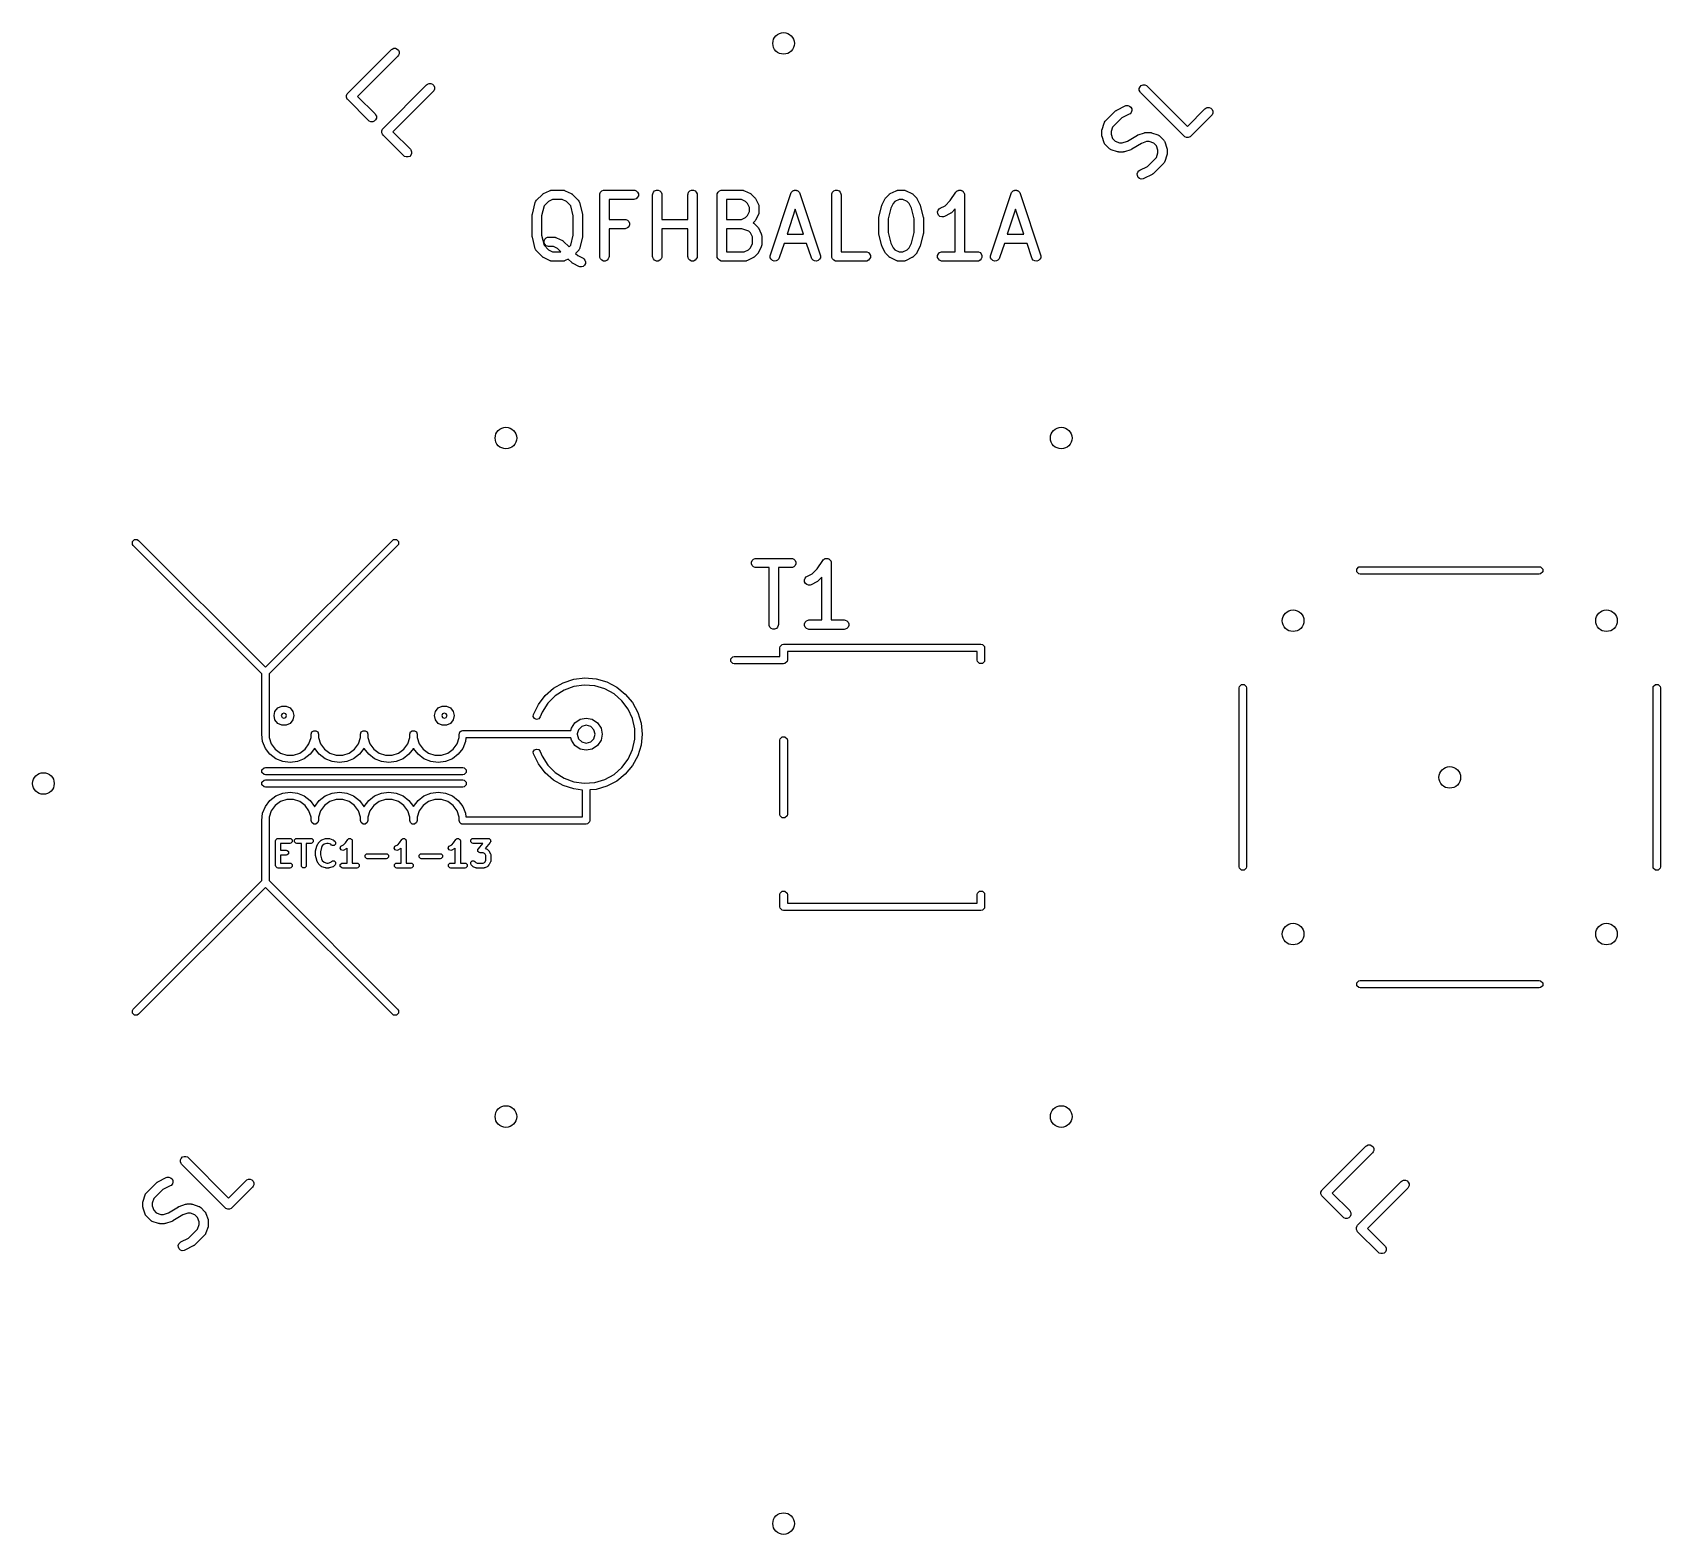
# Model space of a CAD drawing. Extents: x -0.48 to 0.56, y -0.48 to 0.48.
import ezdxf

# ---------------------------------------------------------------- set-up
doc = ezdxf.new("R2010")
doc.units = 0
doc.header["$MEASUREMENT"] = 0
doc.layers.add('BLACK', color=7, linetype='CONTINUOUS')

msp = doc.modelspace()

# ---------------------------------------------------------------- linework, layer by layer
at = {"layer": 'BLACK', "linetype": 'CONTINUOUS'}
for p, q in [((-0.2782, 0.4406), (-0.2503, 0.4685)), ((-0.2503, 0.4685), (-0.2499, 0.4688)), ((-0.2499, 0.4688), (-0.2488, 0.4693)), ((-0.2488, 0.4693), (-0.2477, 0.4693)), ((-0.2477, 0.4693), (-0.2466, 0.4688)), ((-0.2466, 0.4688), (-0.2458, 0.468)), ((-0.2458, 0.468), (-0.2453, 0.467)), ((-0.2462, 0.4643), (-0.2719, 0.4386)), ((-0.2458, 0.4648), (-0.2462, 0.4643)), ((-0.2453, 0.4658), (-0.2458, 0.4648)), ((-0.2453, 0.467), (-0.2453, 0.4658)), ((-0.279, 0.4391), (-0.2785, 0.4402)), ((-0.279, 0.438), (-0.279, 0.4391)), ((-0.2785, 0.4369), (-0.279, 0.438)), ((-0.2785, 0.4402), (-0.2782, 0.4406)), ((-0.2782, 0.4365), (-0.2785, 0.4369)), ((-0.2649, 0.4232), (-0.2782, 0.4365)), ((-0.2719, 0.4386), (-0.2607, 0.4274)), ((-0.2556, 0.4181), (-0.2278, 0.4459)), ((-0.2236, 0.4418), (-0.2494, 0.416)), ((-0.2278, 0.4459), (-0.2273, 0.4463)), ((-0.2273, 0.4463), (-0.2263, 0.4468)), ((-0.2263, 0.4468), (-0.2251, 0.4468)), ((-0.2251, 0.4468), (-0.2241, 0.4463)), ((-0.2241, 0.4463), (-0.2233, 0.4455)), ((-0.2233, 0.4422), (-0.2236, 0.4418)), ((-0.2233, 0.4455), (-0.2228, 0.4444)), ((-0.2228, 0.4433), (-0.2233, 0.4422)), ((-0.2228, 0.4444), (-0.2228, 0.4433)), ((0.227, 0.4437), (0.2275, 0.4447)), ((0.227, 0.4425), (0.227, 0.4437)), ((0.2275, 0.4415), (0.227, 0.4425)), ((0.2275, 0.4447), (0.2283, 0.4456)), ((0.2278, 0.441), (0.2275, 0.4415)), ((0.2557, 0.4132), (0.2278, 0.441)), ((0.2283, 0.4456), (0.2294, 0.446)), ((0.2294, 0.446), (0.2305, 0.446)), ((0.2305, 0.446), (0.2316, 0.4456)), ((0.2316, 0.4456), (0.232, 0.4452)), ((0.232, 0.4452), (0.2578, 0.4194)), ((-0.2607, 0.4274), (-0.2604, 0.4269)), ((-0.2604, 0.4269), (-0.2599, 0.4259)), ((0.2053, 0.4227), (0.2119, 0.4293)), ((0.2119, 0.4293), (0.2122, 0.4295)), ((0.2122, 0.4295), (0.2123, 0.4296)), ((0.2122, 0.4295), (0.2122, 0.4295)), ((0.2123, 0.4296), (0.2124, 0.4296)), ((0.2124, 0.4296), (0.2125, 0.4297)), ((0.2125, 0.4297), (0.2127, 0.4298)), ((0.2127, 0.4298), (0.218, 0.4325)), ((0.2206, 0.4272), (0.2158, 0.4248)), ((0.218, 0.4325), (0.2185, 0.4327)), ((0.2185, 0.4327), (0.2197, 0.4328)), ((0.2197, 0.4328), (0.2208, 0.4324)), ((0.2211, 0.4275), (0.2206, 0.4272)), ((0.2208, 0.4324), (0.2217, 0.4317)), ((0.2219, 0.4284), (0.2211, 0.4275)), ((0.2217, 0.4317), (0.2222, 0.4306)), ((0.2223, 0.4295), (0.2219, 0.4284)), ((0.2222, 0.4306), (0.2223, 0.4295)), ((0.2578, 0.4194), (0.2689, 0.4306)), ((0.2731, 0.4264), (0.2599, 0.4132)), ((0.2689, 0.4306), (0.2694, 0.431)), ((0.2694, 0.431), (0.2704, 0.4314)), ((0.2704, 0.4314), (0.2716, 0.4314)), ((0.2716, 0.4314), (0.2727, 0.431)), ((0.2727, 0.431), (0.2735, 0.4302)), ((0.2735, 0.4269), (0.2731, 0.4264)), ((0.2735, 0.4302), (0.2739, 0.4291)), ((0.2739, 0.4279), (0.2735, 0.4269)), ((0.2739, 0.4291), (0.2739, 0.4279)), ((-0.2645, 0.4228), (-0.2649, 0.4232)), ((-0.2634, 0.4224), (-0.2645, 0.4228)), ((-0.2622, 0.4224), (-0.2634, 0.4224)), ((-0.2612, 0.4228), (-0.2622, 0.4224)), ((-0.2604, 0.4237), (-0.2612, 0.4228)), ((-0.2599, 0.4247), (-0.2604, 0.4237)), ((-0.2599, 0.4259), (-0.2599, 0.4247)), ((-0.2564, 0.4166), (-0.256, 0.4177)), ((-0.2564, 0.4154), (-0.2564, 0.4166)), ((-0.256, 0.4177), (-0.2556, 0.4181)), ((-0.2494, 0.416), (-0.2382, 0.4048)), ((0.2031, 0.417), (0.2032, 0.4171)), ((0.2031, 0.4169), (0.2031, 0.417)), ((0.2031, 0.4166), (0.2031, 0.4169)), ((0.2031, 0.4139), (0.2031, 0.4166)), ((0.2032, 0.4172), (0.2033, 0.4175)), ((0.2032, 0.4171), (0.2032, 0.4172)), ((0.2032, 0.4172), (0.2032, 0.4172)), ((0.2033, 0.4175), (0.2046, 0.4215)), ((0.2046, 0.4215), (0.2048, 0.422)), ((0.2048, 0.422), (0.2049, 0.4221)), ((0.2049, 0.4222), (0.2053, 0.4227)), ((0.2049, 0.4221), (0.2049, 0.4222)), ((0.21, 0.419), (0.209, 0.4161)), ((0.209, 0.4161), (0.209, 0.4144)), ((0.2158, 0.4248), (0.21, 0.419)), ((-0.256, 0.4144), (-0.2564, 0.4154)), ((-0.2556, 0.4139), (-0.256, 0.4144)), ((-0.2424, 0.4007), (-0.2556, 0.4139)), ((0.2031, 0.4136), (0.2031, 0.4139)), ((0.2032, 0.4135), (0.2031, 0.4136)), ((0.2031, 0.4136), (0.2031, 0.4136)), ((0.2032, 0.4134), (0.2032, 0.4135)), ((0.2032, 0.4133), (0.2032, 0.4134)), ((0.2033, 0.413), (0.2032, 0.4133)), ((0.2046, 0.409), (0.2033, 0.413)), ((0.2048, 0.4085), (0.2046, 0.409)), ((0.2049, 0.4084), (0.2048, 0.4085)), ((0.2049, 0.4083), (0.2049, 0.4084)), ((0.2053, 0.4079), (0.2049, 0.4083)), ((0.208, 0.4052), (0.2053, 0.4079)), ((0.2084, 0.4049), (0.208, 0.4052)), ((0.209, 0.4144), (0.21, 0.4116)), ((0.21, 0.4116), (0.2116, 0.4099)), ((0.2116, 0.4099), (0.2145, 0.4089)), ((0.2145, 0.4089), (0.2162, 0.4089)), ((0.2162, 0.4089), (0.2194, 0.41)), ((0.2194, 0.41), (0.2258, 0.4138)), ((0.2285, 0.4086), (0.2222, 0.4048)), ((0.2258, 0.4139), (0.226, 0.414)), ((0.2258, 0.4138), (0.2258, 0.4139)), ((0.2258, 0.4138), (0.2258, 0.4138)), ((0.226, 0.414), (0.2263, 0.4141)), ((0.2263, 0.4141), (0.2303, 0.4154)), ((0.2263, 0.4141), (0.2263, 0.4141)), ((0.2263, 0.4141), (0.2263, 0.4141)), ((0.2317, 0.4097), (0.2285, 0.4086)), ((0.2303, 0.4154), (0.2306, 0.4155)), ((0.2306, 0.4155), (0.2307, 0.4155)), ((0.2307, 0.4155), (0.2308, 0.4155)), ((0.2308, 0.4155), (0.2309, 0.4155)), ((0.2309, 0.4155), (0.231, 0.4155)), ((0.231, 0.4155), (0.2313, 0.4156)), ((0.2313, 0.4156), (0.2339, 0.4156)), ((0.2334, 0.4097), (0.2317, 0.4097)), ((0.2363, 0.4087), (0.2334, 0.4097)), ((0.2339, 0.4156), (0.2342, 0.4155)), ((0.2342, 0.4155), (0.2343, 0.4155)), ((0.2343, 0.4155), (0.2344, 0.4155)), ((0.2344, 0.4155), (0.2345, 0.4155)), ((0.2345, 0.4155), (0.2346, 0.4155)), ((0.2346, 0.4155), (0.2348, 0.4154)), ((0.2348, 0.4154), (0.2388, 0.4141)), ((0.238, 0.407), (0.2363, 0.4087)), ((0.2389, 0.4042), (0.238, 0.407)), ((0.2388, 0.4141), (0.2393, 0.4139)), ((0.2393, 0.4139), (0.2394, 0.4138)), ((0.2394, 0.4138), (0.2395, 0.4137)), ((0.2395, 0.4137), (0.24, 0.4134)), ((0.24, 0.4134), (0.2426, 0.4107)), ((0.2426, 0.4107), (0.243, 0.4103)), ((0.243, 0.4103), (0.243, 0.4102)), ((0.243, 0.4102), (0.2431, 0.4101)), ((0.2431, 0.4101), (0.2433, 0.4096)), ((0.2433, 0.4096), (0.2447, 0.4056)), ((0.2447, 0.4056), (0.2447, 0.4053)), ((0.2447, 0.4053), (0.2448, 0.4052)), ((0.2448, 0.4052), (0.2448, 0.4051)), ((0.2561, 0.4128), (0.2557, 0.4132)), ((0.2572, 0.4124), (0.2561, 0.4128)), ((0.2583, 0.4124), (0.2572, 0.4124)), ((0.2594, 0.4128), (0.2583, 0.4124)), ((0.2599, 0.4132), (0.2594, 0.4128)), ((0.2594, 0.4128), (0.2594, 0.4128)), ((-0.2419, 0.4003), (-0.2424, 0.4007)), ((-0.2409, 0.3999), (-0.2419, 0.4003)), ((-0.2397, 0.3999), (-0.2409, 0.3999)), ((-0.2386, 0.4003), (-0.2397, 0.3999)), ((-0.2378, 0.4011), (-0.2386, 0.4003)), ((-0.2382, 0.4048), (-0.2378, 0.4044)), ((-0.2378, 0.4044), (-0.2374, 0.4033)), ((-0.2374, 0.4022), (-0.2378, 0.4011)), ((-0.2374, 0.4033), (-0.2374, 0.4022)), ((0.2085, 0.4048), (0.2084, 0.4049)), ((0.2086, 0.4047), (0.2085, 0.4048)), ((0.2091, 0.4045), (0.2086, 0.4047)), ((0.2131, 0.4032), (0.2091, 0.4045)), ((0.2134, 0.4031), (0.2131, 0.4032)), ((0.2135, 0.4031), (0.2134, 0.4031)), ((0.2134, 0.4031), (0.2134, 0.4031)), ((0.2137, 0.4031), (0.2135, 0.4031)), ((0.214, 0.403), (0.2137, 0.4031)), ((0.2137, 0.4031), (0.2137, 0.4031)), ((0.2167, 0.403), (0.214, 0.403)), ((0.217, 0.4031), (0.2167, 0.403)), ((0.2171, 0.4031), (0.217, 0.4031)), ((0.217, 0.4031), (0.217, 0.4031)), ((0.2172, 0.4031), (0.2171, 0.4031)), ((0.2173, 0.4031), (0.2172, 0.4031)), ((0.2176, 0.4032), (0.2173, 0.4031)), ((0.2216, 0.4045), (0.2176, 0.4032)), ((0.2219, 0.4046), (0.2216, 0.4045)), ((0.2216, 0.4045), (0.2216, 0.4045)), ((0.2216, 0.4045), (0.2216, 0.4045)), ((0.2221, 0.4047), (0.2219, 0.4046)), ((0.2222, 0.4048), (0.2221, 0.4048)), ((0.2221, 0.4048), (0.2221, 0.4047)), ((0.2322, 0.3938), (0.238, 0.3996)), ((0.2426, 0.3959), (0.236, 0.3893)), ((0.238, 0.3996), (0.2389, 0.4025)), ((0.2389, 0.4025), (0.2389, 0.4042)), ((0.243, 0.3964), (0.2426, 0.3959)), ((0.2431, 0.3966), (0.243, 0.3965)), ((0.243, 0.3965), (0.243, 0.3964)), ((0.2433, 0.3971), (0.2431, 0.3966)), ((0.2447, 0.4011), (0.2433, 0.3971)), ((0.2448, 0.4014), (0.2447, 0.4014)), ((0.2447, 0.4014), (0.2447, 0.4011)), ((0.2448, 0.4051), (0.2448, 0.405)), ((0.2448, 0.405), (0.2448, 0.4049)), ((0.2448, 0.4049), (0.2448, 0.4047)), ((0.2448, 0.4047), (0.2448, 0.402)), ((0.2448, 0.402), (0.2448, 0.4017)), ((0.2448, 0.4017), (0.2448, 0.4016)), ((0.2448, 0.4016), (0.2448, 0.4015)), ((0.2448, 0.4015), (0.2448, 0.4014)), ((0.2257, 0.3891), (0.226, 0.3902)), ((0.2258, 0.388), (0.2257, 0.3891)), ((0.2263, 0.3869), (0.2258, 0.388)), ((0.226, 0.3902), (0.2268, 0.3911)), ((0.2271, 0.3862), (0.2263, 0.3869)), ((0.2268, 0.3911), (0.2273, 0.3914)), ((0.2282, 0.3858), (0.2271, 0.3862)), ((0.2273, 0.3914), (0.2322, 0.3938)), ((0.2294, 0.3859), (0.2282, 0.3858)), ((0.2299, 0.3861), (0.2294, 0.3859)), ((0.2352, 0.3888), (0.2299, 0.3861)), ((0.2355, 0.3889), (0.2352, 0.3888)), ((0.2356, 0.389), (0.2355, 0.3889)), ((0.2355, 0.3889), (0.2355, 0.3889)), ((0.2357, 0.3891), (0.2356, 0.389)), ((0.2358, 0.3891), (0.2357, 0.3891)), ((0.236, 0.3893), (0.2358, 0.3891)), ((-0.1577, 0.3723), (-0.1539, 0.376)), ((-0.1539, 0.376), (-0.1537, 0.3762)), ((-0.1537, 0.3762), (-0.1537, 0.3763)), ((-0.1537, 0.3763), (-0.1536, 0.3763)), ((-0.1536, 0.3763), (-0.1535, 0.3764)), ((-0.1535, 0.3764), (-0.1534, 0.3764)), ((-0.1534, 0.3764), (-0.1532, 0.3766)), ((-0.1532, 0.3766), (-0.1494, 0.3784)), ((-0.1494, 0.3784), (-0.1489, 0.3786)), ((-0.1489, 0.3786), (-0.1488, 0.3786)), ((-0.1488, 0.3786), (-0.1487, 0.3787)), ((-0.1487, 0.3787), (-0.1481, 0.3787)), ((-0.1481, 0.3787), (-0.1406, 0.3787)), ((-0.1406, 0.3787), (-0.14, 0.3787)), ((-0.14, 0.3787), (-0.1399, 0.3786)), ((-0.1399, 0.3786), (-0.1398, 0.3786)), ((-0.1398, 0.3786), (-0.1393, 0.3784)), ((-0.1393, 0.3784), (-0.1355, 0.3766)), ((-0.1355, 0.3766), (-0.1353, 0.3764)), ((-0.1353, 0.3764), (-0.1352, 0.3764)), ((-0.1352, 0.3764), (-0.1351, 0.3763)), ((-0.1351, 0.3763), (-0.135, 0.3763)), ((-0.135, 0.3763), (-0.135, 0.3762)), ((-0.135, 0.3762), (-0.1348, 0.376)), ((-0.1348, 0.376), (-0.131, 0.3723)), ((-0.1173, 0.3764), (-0.1168, 0.3774)), ((-0.1173, 0.3758), (-0.1173, 0.3764)), ((-0.1173, 0.3364), (-0.1173, 0.3758)), ((-0.1168, 0.3774), (-0.116, 0.3782)), ((-0.116, 0.3782), (-0.1149, 0.3787)), ((-0.1149, 0.3787), (-0.1144, 0.3787)), ((-0.1144, 0.3787), (-0.0956, 0.3787)), ((-0.0956, 0.3787), (-0.095, 0.3787)), ((-0.095, 0.3787), (-0.094, 0.3782)), ((-0.094, 0.3782), (-0.0932, 0.3774)), ((-0.0932, 0.3742), (-0.094, 0.3733)), ((-0.0932, 0.3774), (-0.0927, 0.3764)), ((-0.0927, 0.3752), (-0.0932, 0.3742)), ((-0.0927, 0.3764), (-0.0927, 0.3752)), ((-0.0836, 0.3758), (-0.0835, 0.3764)), ((-0.0836, 0.3364), (-0.0836, 0.3758)), ((-0.0835, 0.3764), (-0.0831, 0.3774)), ((-0.0831, 0.3774), (-0.0823, 0.3782)), ((-0.0823, 0.3782), (-0.0812, 0.3787)), ((-0.0812, 0.3787), (-0.08, 0.3787)), ((-0.08, 0.3787), (-0.079, 0.3782)), ((-0.079, 0.3782), (-0.0782, 0.3774)), ((-0.0782, 0.3774), (-0.0777, 0.3764)), ((-0.0777, 0.3764), (-0.0777, 0.3758)), ((-0.0777, 0.3758), (-0.0777, 0.36)), ((-0.0611, 0.3758), (-0.061, 0.3764)), ((-0.0611, 0.36), (-0.0611, 0.3758)), ((-0.061, 0.3764), (-0.0606, 0.3774)), ((-0.0606, 0.3774), (-0.0598, 0.3782)), ((-0.0598, 0.3782), (-0.0587, 0.3787)), ((-0.0587, 0.3787), (-0.0575, 0.3787)), ((-0.0575, 0.3787), (-0.0565, 0.3782)), ((-0.0565, 0.3782), (-0.0557, 0.3774)), ((-0.0557, 0.3774), (-0.0552, 0.3764)), ((-0.0552, 0.3764), (-0.0552, 0.3758)), ((-0.0552, 0.3758), (-0.0552, 0.3364)), ((-0.0423, 0.3764), (-0.0418, 0.3774)), ((-0.0423, 0.3758), (-0.0423, 0.3764)), ((-0.0423, 0.3364), (-0.0423, 0.3758)), ((-0.0418, 0.3774), (-0.041, 0.3782)), ((-0.041, 0.3782), (-0.0399, 0.3787)), ((-0.0399, 0.3787), (-0.0394, 0.3787)), ((-0.0394, 0.3787), (-0.0262, 0.3787)), ((-0.0262, 0.3787), (-0.0257, 0.3787)), ((-0.0257, 0.3787), (-0.0256, 0.3786)), ((-0.0256, 0.3786), (-0.0255, 0.3786)), ((-0.0255, 0.3786), (-0.0249, 0.3784)), ((-0.0249, 0.3784), (-0.0212, 0.3766)), ((-0.0212, 0.3766), (-0.0209, 0.3764)), ((-0.0209, 0.3764), (-0.0209, 0.3764)), ((-0.0209, 0.3764), (-0.0208, 0.3763)), ((-0.0208, 0.3763), (-0.0207, 0.3763)), ((-0.0207, 0.3763), (-0.0206, 0.3762)), ((-0.0206, 0.3762), (-0.0204, 0.376)), ((-0.0204, 0.376), (-0.0185, 0.3741)), ((-0.0185, 0.3741), (-0.0183, 0.3739)), ((-0.0084, 0.3374), (0.0047, 0.3767)), ((0.0047, 0.3767), (0.0049, 0.3773)), ((0.0049, 0.3773), (0.0051, 0.3774)), ((0.0051, 0.3774), (0.0052, 0.3776)), ((0.0052, 0.3776), (0.0054, 0.3778)), ((0.0054, 0.3778), (0.0057, 0.3781)), ((0.0057, 0.3781), (0.0059, 0.3782)), ((0.0059, 0.3782), (0.006, 0.3784)), ((0.006, 0.3784), (0.0064, 0.3785)), ((0.0064, 0.3785), (0.0067, 0.3786)), ((0.0067, 0.3786), (0.0069, 0.3787)), ((0.0069, 0.3787), (0.0071, 0.3787)), ((0.0071, 0.3787), (0.0075, 0.3787)), ((0.0075, 0.3787), (0.0079, 0.3787)), ((0.0079, 0.3787), (0.0081, 0.3787)), ((0.0081, 0.3787), (0.0083, 0.3786)), ((0.0083, 0.3786), (0.0086, 0.3785)), ((0.0086, 0.3785), (0.009, 0.3784)), ((0.009, 0.3784), (0.0091, 0.3782)), ((0.0091, 0.3782), (0.0093, 0.3781)), ((0.0093, 0.3781), (0.0096, 0.3778)), ((0.0096, 0.3778), (0.0098, 0.3776)), ((0.0098, 0.3776), (0.0099, 0.3774)), ((0.0099, 0.3774), (0.0101, 0.3773)), ((0.0101, 0.3773), (0.0103, 0.3767)), ((0.0103, 0.3767), (0.0234, 0.3374)), ((0.0308, 0.3764), (0.0313, 0.3774)), ((0.0308, 0.3758), (0.0308, 0.3764)), ((0.0308, 0.3364), (0.0308, 0.3758)), ((0.0313, 0.3774), (0.0321, 0.3782)), ((0.0321, 0.3782), (0.0332, 0.3787)), ((0.0332, 0.3787), (0.0343, 0.3787)), ((0.0343, 0.3787), (0.0354, 0.3782)), ((0.0354, 0.3782), (0.0362, 0.3774)), ((0.0362, 0.3774), (0.0366, 0.3764)), ((0.0366, 0.3764), (0.0367, 0.3758)), ((0.0367, 0.3758), (0.0367, 0.3394)), ((0.0652, 0.3739), (0.0654, 0.3741)), ((0.0654, 0.3741), (0.0673, 0.376)), ((0.0673, 0.376), (0.0675, 0.3762)), ((0.0675, 0.3762), (0.0676, 0.3763)), ((0.0676, 0.3763), (0.0677, 0.3764)), ((0.0676, 0.3763), (0.0676, 0.3763)), ((0.0677, 0.3764), (0.0678, 0.3764)), ((0.0678, 0.3764), (0.068, 0.3766)), ((0.068, 0.3766), (0.0718, 0.3784)), ((0.0718, 0.3784), (0.0723, 0.3786)), ((0.0723, 0.3786), (0.0724, 0.3786)), ((0.0724, 0.3786), (0.0725, 0.3787)), ((0.0725, 0.3787), (0.0731, 0.3787)), ((0.0731, 0.3787), (0.0769, 0.3787)), ((0.0769, 0.3787), (0.0774, 0.3787)), ((0.0774, 0.3787), (0.0775, 0.3786)), ((0.0775, 0.3786), (0.0776, 0.3786)), ((0.0776, 0.3786), (0.0782, 0.3784)), ((0.0782, 0.3784), (0.0819, 0.3766)), ((0.0819, 0.3766), (0.0822, 0.3764)), ((0.0822, 0.3764), (0.0823, 0.3764)), ((0.0823, 0.3764), (0.0823, 0.3763)), ((0.0823, 0.3763), (0.0824, 0.3763)), ((0.0824, 0.3763), (0.0825, 0.3762)), ((0.0825, 0.3762), (0.0827, 0.376)), ((0.0827, 0.376), (0.0846, 0.3741)), ((0.0846, 0.3741), (0.0848, 0.3739)), ((0.1064, 0.3721), (0.11, 0.3774)), ((0.11, 0.3774), (0.1104, 0.3779)), ((0.11, 0.3774), (0.11, 0.3774)), ((0.11, 0.3774), (0.11, 0.3774)), ((0.11, 0.3774), (0.11, 0.3774)), ((0.1104, 0.3779), (0.1106, 0.378)), ((0.1106, 0.378), (0.1108, 0.3782)), ((0.1108, 0.3782), (0.1111, 0.3784)), ((0.1111, 0.3784), (0.1114, 0.3785)), ((0.1114, 0.3785), (0.1116, 0.3786)), ((0.1116, 0.3786), (0.1119, 0.3787)), ((0.1119, 0.3787), (0.1122, 0.3787)), ((0.1122, 0.3787), (0.1125, 0.3787)), ((0.1125, 0.3787), (0.1128, 0.3787)), ((0.1128, 0.3787), (0.1131, 0.3787)), ((0.1131, 0.3787), (0.1133, 0.3786)), ((0.1133, 0.3786), (0.1136, 0.3785)), ((0.1136, 0.3785), (0.1139, 0.3784)), ((0.1139, 0.3784), (0.1141, 0.3782)), ((0.1141, 0.3782), (0.1143, 0.378)), ((0.1143, 0.378), (0.1146, 0.3779)), ((0.1146, 0.3779), (0.1147, 0.3776)), ((0.1147, 0.3776), (0.1149, 0.3774)), ((0.1149, 0.3774), (0.1151, 0.3772)), ((0.1151, 0.3772), (0.1152, 0.3769)), ((0.1152, 0.3769), (0.1153, 0.3766)), ((0.1153, 0.3766), (0.1154, 0.3764)), ((0.1154, 0.3764), (0.1154, 0.3758)), ((0.1154, 0.3758), (0.1154, 0.3758)), ((0.1154, 0.3758), (0.1154, 0.3758)), ((0.1154, 0.3758), (0.1154, 0.3758)), ((0.1154, 0.3758), (0.1154, 0.3394)), ((0.1322, 0.3374), (0.1453, 0.3767)), ((0.1453, 0.3767), (0.1455, 0.3773)), ((0.1455, 0.3773), (0.1457, 0.3774)), ((0.1457, 0.3774), (0.1458, 0.3776)), ((0.1458, 0.3776), (0.1461, 0.3778)), ((0.1461, 0.3778), (0.1463, 0.3781)), ((0.1463, 0.3781), (0.1465, 0.3782)), ((0.1465, 0.3782), (0.1466, 0.3784)), ((0.1466, 0.3784), (0.147, 0.3785)), ((0.147, 0.3785), (0.1473, 0.3786)), ((0.1473, 0.3786), (0.1475, 0.3787)), ((0.1475, 0.3787), (0.1477, 0.3787)), ((0.1477, 0.3787), (0.1481, 0.3787)), ((0.1481, 0.3787), (0.1485, 0.3787)), ((0.1485, 0.3787), (0.1487, 0.3787)), ((0.1487, 0.3787), (0.1489, 0.3786)), ((0.1489, 0.3786), (0.1492, 0.3785)), ((0.1492, 0.3785), (0.1496, 0.3784)), ((0.1496, 0.3784), (0.1497, 0.3782)), ((0.1497, 0.3782), (0.1499, 0.3781)), ((0.1499, 0.3781), (0.1502, 0.3778)), ((0.1502, 0.3778), (0.1504, 0.3776)), ((0.1504, 0.3776), (0.1505, 0.3774)), ((0.1505, 0.3774), (0.1507, 0.3773)), ((0.1507, 0.3773), (0.1509, 0.3767)), ((0.1509, 0.3767), (0.164, 0.3374)), ((-0.1603, 0.3634), (-0.1585, 0.3709)), ((-0.1585, 0.3709), (-0.1583, 0.3714)), ((-0.1583, 0.3714), (-0.1581, 0.3716)), ((-0.1581, 0.3718), (-0.1577, 0.3723)), ((-0.1581, 0.3716), (-0.1581, 0.3718)), ((-0.1529, 0.3687), (-0.1545, 0.3623)), ((-0.1501, 0.3715), (-0.1529, 0.3687)), ((-0.1474, 0.3728), (-0.1501, 0.3715)), ((-0.1413, 0.3728), (-0.1474, 0.3728)), ((-0.1386, 0.3715), (-0.1413, 0.3728)), ((-0.1358, 0.3687), (-0.1386, 0.3715)), ((-0.1342, 0.3623), (-0.1358, 0.3687)), ((-0.131, 0.3723), (-0.1307, 0.3718)), ((-0.1307, 0.3718), (-0.1306, 0.3716)), ((-0.1306, 0.3716), (-0.1304, 0.3714)), ((-0.1304, 0.3714), (-0.1302, 0.3709)), ((-0.1302, 0.3709), (-0.1284, 0.3634)), ((-0.0956, 0.3728), (-0.1114, 0.3728)), ((-0.1114, 0.3728), (-0.1114, 0.36)), ((-0.095, 0.3729), (-0.0956, 0.3728)), ((-0.094, 0.3733), (-0.095, 0.3729)), ((-0.0269, 0.3728), (-0.0364, 0.3728)), ((-0.0364, 0.3728), (-0.0364, 0.36)), ((-0.0242, 0.3715), (-0.0269, 0.3728)), ((-0.023, 0.3703), (-0.0242, 0.3715)), ((-0.0217, 0.3676), (-0.023, 0.3703)), ((-0.023, 0.3625), (-0.0217, 0.3652)), ((-0.0217, 0.3652), (-0.0217, 0.3676)), ((-0.0183, 0.3739), (-0.0183, 0.3739)), ((-0.0183, 0.3739), (-0.0182, 0.3738)), ((-0.0182, 0.3738), (-0.0182, 0.3737)), ((-0.0182, 0.3737), (-0.0181, 0.3736)), ((-0.0181, 0.3736), (-0.018, 0.3734)), ((-0.018, 0.3734), (-0.0161, 0.3696)), ((-0.0161, 0.3696), (-0.0159, 0.3691)), ((-0.0159, 0.3638), (-0.0161, 0.3632)), ((-0.0159, 0.3691), (-0.0159, 0.369)), ((-0.0159, 0.369), (-0.0159, 0.3689)), ((-0.0159, 0.3689), (-0.0158, 0.3683)), ((-0.0158, 0.3645), (-0.0159, 0.364)), ((-0.0159, 0.364), (-0.0159, 0.3639)), ((-0.0159, 0.3639), (-0.0159, 0.3638)), ((-0.0158, 0.3683), (-0.0158, 0.3645)), ((0.0075, 0.3665), (0.0022, 0.3506)), ((0.0128, 0.3506), (0.0075, 0.3665)), ((0.0609, 0.3615), (0.0628, 0.369)), ((0.0628, 0.3691), (0.0629, 0.3693)), ((0.0628, 0.369), (0.0628, 0.3691)), ((0.0628, 0.3691), (0.0628, 0.3691)), ((0.0629, 0.3693), (0.0629, 0.3696)), ((0.0629, 0.3696), (0.063, 0.3696)), ((0.063, 0.3696), (0.0649, 0.3734)), ((0.063, 0.3696), (0.063, 0.3696)), ((0.0649, 0.3734), (0.065, 0.3736)), ((0.065, 0.3737), (0.0651, 0.3738)), ((0.065, 0.3736), (0.065, 0.3737)), ((0.0651, 0.3738), (0.0652, 0.3739)), ((0.0652, 0.3739), (0.0652, 0.3739)), ((0.0684, 0.3673), (0.0667, 0.3604)), ((0.0699, 0.3703), (0.0684, 0.3673)), ((0.0711, 0.3715), (0.0699, 0.3703)), ((0.0738, 0.3728), (0.0711, 0.3715)), ((0.0762, 0.3728), (0.0738, 0.3728)), ((0.0789, 0.3715), (0.0762, 0.3728)), ((0.0801, 0.3703), (0.0789, 0.3715)), ((0.0816, 0.3673), (0.0801, 0.3703)), ((0.0833, 0.3604), (0.0816, 0.3673)), ((0.0848, 0.3739), (0.0848, 0.3739)), ((0.0848, 0.3739), (0.0849, 0.3738)), ((0.0849, 0.3738), (0.0849, 0.3737)), ((0.0849, 0.3737), (0.085, 0.3736)), ((0.085, 0.3736), (0.0851, 0.3734)), ((0.0851, 0.3734), (0.087, 0.3696)), ((0.087, 0.3696), (0.087, 0.3696)), ((0.087, 0.3696), (0.087, 0.3696)), ((0.087, 0.3696), (0.0871, 0.3693)), ((0.0871, 0.3693), (0.0872, 0.3691)), ((0.0872, 0.3691), (0.0872, 0.3691)), ((0.0872, 0.3691), (0.0872, 0.369)), ((0.0872, 0.369), (0.0891, 0.3615)), ((0.0983, 0.3649), (0.0987, 0.366)), ((0.0984, 0.3638), (0.0983, 0.3649)), ((0.0989, 0.3627), (0.0984, 0.3638)), ((0.0987, 0.366), (0.0994, 0.3669)), ((0.0994, 0.3669), (0.0999, 0.3672)), ((0.0999, 0.3672), (0.1032, 0.3688)), ((0.1063, 0.3638), (0.1026, 0.3619)), ((0.1032, 0.3688), (0.1064, 0.3721)), ((0.1066, 0.3639), (0.1063, 0.3638)), ((0.1067, 0.364), (0.1066, 0.364)), ((0.1066, 0.364), (0.1066, 0.3639)), ((0.1068, 0.3641), (0.1067, 0.364)), ((0.1071, 0.3643), (0.1068, 0.3641)), ((0.1068, 0.3641), (0.1068, 0.3641)), ((0.1095, 0.3668), (0.1071, 0.3643)), ((0.1095, 0.3394), (0.1095, 0.3668)), ((0.1481, 0.3665), (0.1428, 0.3506)), ((0.1534, 0.3506), (0.1481, 0.3665)), ((-0.1604, 0.3633), (-0.1603, 0.3634)), ((-0.1604, 0.3632), (-0.1604, 0.3633)), ((-0.1604, 0.363), (-0.1604, 0.3632)), ((-0.1604, 0.3628), (-0.1604, 0.363)), ((-0.1604, 0.3627), (-0.1604, 0.3628)), ((-0.1604, 0.3628), (-0.1604, 0.3628)), ((-0.1604, 0.3495), (-0.1604, 0.3627)), ((-0.1545, 0.3623), (-0.1545, 0.3499)), ((-0.1342, 0.3499), (-0.1342, 0.3623)), ((-0.1284, 0.3634), (-0.1284, 0.3633)), ((-0.1284, 0.3633), (-0.1283, 0.3632)), ((-0.1283, 0.3632), (-0.1283, 0.363)), ((-0.1283, 0.363), (-0.1283, 0.3628)), ((-0.1283, 0.3628), (-0.1283, 0.3628)), ((-0.1283, 0.3628), (-0.1283, 0.3627)), ((-0.1283, 0.3627), (-0.1283, 0.3495)), ((-0.1114, 0.36), (-0.1012, 0.36)), ((-0.1012, 0.3541), (-0.1114, 0.3541)), ((-0.1114, 0.3541), (-0.1114, 0.3364)), ((-0.1012, 0.36), (-0.1007, 0.3599)), ((-0.1007, 0.3542), (-0.1012, 0.3541)), ((-0.1007, 0.3599), (-0.0996, 0.3595)), ((-0.0996, 0.3546), (-0.1007, 0.3542)), ((-0.0996, 0.3595), (-0.0988, 0.3587)), ((-0.0988, 0.3554), (-0.0996, 0.3546)), ((-0.0988, 0.3587), (-0.0983, 0.3576)), ((-0.0983, 0.3565), (-0.0988, 0.3554)), ((-0.0983, 0.3576), (-0.0983, 0.3565)), ((-0.0777, 0.36), (-0.0611, 0.36)), ((-0.0611, 0.3541), (-0.0777, 0.3541)), ((-0.0777, 0.3541), (-0.0777, 0.3364)), ((-0.0611, 0.3364), (-0.0611, 0.3541)), ((-0.0364, 0.36), (-0.0269, 0.36)), ((-0.0267, 0.3541), (-0.0364, 0.3541)), ((-0.0364, 0.3541), (-0.0364, 0.3394)), ((-0.0269, 0.36), (-0.0242, 0.3613)), ((-0.0222, 0.3526), (-0.0267, 0.3541)), ((-0.0242, 0.3613), (-0.023, 0.3625)), ((-0.0185, 0.3587), (-0.0194, 0.3578)), ((-0.0194, 0.3578), (-0.0192, 0.3577)), ((-0.0192, 0.3577), (-0.0191, 0.3577)), ((-0.0191, 0.3577), (-0.019, 0.3576)), ((-0.019, 0.3576), (-0.0185, 0.3573)), ((-0.0183, 0.3589), (-0.0185, 0.3587)), ((-0.0185, 0.3573), (-0.0167, 0.3554)), ((-0.0182, 0.3591), (-0.0183, 0.359)), ((-0.0183, 0.359), (-0.0183, 0.3589)), ((-0.0181, 0.3592), (-0.0182, 0.3592)), ((-0.0182, 0.3592), (-0.0182, 0.3591)), ((-0.018, 0.3595), (-0.0181, 0.3592)), ((-0.0161, 0.3632), (-0.018, 0.3595)), ((-0.0167, 0.3554), (-0.0165, 0.3552)), ((-0.0165, 0.3552), (-0.0164, 0.3551)), ((-0.0164, 0.3551), (-0.0164, 0.355)), ((-0.0164, 0.355), (-0.0163, 0.3549)), ((-0.0163, 0.3549), (-0.0163, 0.3549)), ((-0.0163, 0.3549), (-0.0161, 0.3546)), ((-0.0161, 0.3546), (-0.0142, 0.3509)), ((0.0608, 0.3612), (0.0608, 0.3614)), ((0.0608, 0.3614), (0.0609, 0.3614)), ((0.0608, 0.3609), (0.0608, 0.3612)), ((0.0608, 0.3608), (0.0608, 0.3609)), ((0.0608, 0.3609), (0.0608, 0.3609)), ((0.0608, 0.3514), (0.0608, 0.3608)), ((0.0609, 0.3614), (0.0609, 0.3615)), ((0.0667, 0.3604), (0.0667, 0.3518)), ((0.0833, 0.3518), (0.0833, 0.3604)), ((0.0891, 0.3615), (0.0891, 0.3614)), ((0.0891, 0.3614), (0.0891, 0.3614)), ((0.0891, 0.3614), (0.0892, 0.3612)), ((0.0892, 0.3612), (0.0892, 0.3609)), ((0.0892, 0.3609), (0.0892, 0.3609)), ((0.0892, 0.3609), (0.0892, 0.3608)), ((0.0892, 0.3608), (0.0892, 0.3514)), ((0.0998, 0.362), (0.0989, 0.3627)), ((0.1009, 0.3616), (0.0998, 0.362)), ((0.102, 0.3617), (0.1009, 0.3616)), ((0.1026, 0.3619), (0.102, 0.3617)), ((-0.1604, 0.3494), (-0.1604, 0.3495)), ((-0.1604, 0.3492), (-0.1604, 0.3494)), ((-0.1604, 0.3494), (-0.1604, 0.3494)), ((-0.1604, 0.349), (-0.1604, 0.3492)), ((-0.1604, 0.3489), (-0.1604, 0.349)), ((-0.1603, 0.3488), (-0.1604, 0.3489)), ((-0.1585, 0.3413), (-0.1603, 0.3488)), ((-0.1545, 0.3499), (-0.1529, 0.3436)), ((-0.1529, 0.3464), (-0.1524, 0.3474)), ((-0.1529, 0.3452), (-0.1529, 0.3464)), ((-0.1524, 0.3442), (-0.1529, 0.3452)), ((-0.1529, 0.3436), (-0.1501, 0.3407)), ((-0.1524, 0.3474), (-0.1516, 0.3483)), ((-0.1516, 0.3433), (-0.1524, 0.3442)), ((-0.1516, 0.3483), (-0.1506, 0.3487)), ((-0.1506, 0.3429), (-0.1516, 0.3433)), ((-0.1506, 0.3487), (-0.15, 0.3488)), ((-0.15, 0.3428), (-0.1506, 0.3429)), ((-0.15, 0.3488), (-0.1462, 0.3488)), ((-0.1462, 0.3488), (-0.1457, 0.3487)), ((-0.1457, 0.3487), (-0.1456, 0.3487)), ((-0.1456, 0.3487), (-0.1455, 0.3486)), ((-0.1455, 0.3486), (-0.1449, 0.3484)), ((-0.1449, 0.3484), (-0.1412, 0.3466)), ((-0.1412, 0.3466), (-0.1409, 0.3464)), ((-0.1409, 0.3464), (-0.1408, 0.3464)), ((-0.1408, 0.3464), (-0.1408, 0.3463)), ((-0.1408, 0.3463), (-0.1407, 0.3463)), ((-0.1407, 0.3463), (-0.1406, 0.3462)), ((-0.1406, 0.3462), (-0.1404, 0.346)), ((-0.1404, 0.346), (-0.1369, 0.3425)), ((-0.1369, 0.3425), (-0.1358, 0.3436)), ((-0.1358, 0.3436), (-0.1342, 0.3499)), ((-0.1284, 0.3488), (-0.1302, 0.3413)), ((-0.1283, 0.349), (-0.1284, 0.3489)), ((-0.1284, 0.3489), (-0.1284, 0.3488)), ((-0.1283, 0.3495), (-0.1283, 0.3494)), ((-0.1283, 0.3494), (-0.1283, 0.3494)), ((-0.1283, 0.3494), (-0.1283, 0.3492)), ((-0.1283, 0.3492), (-0.1283, 0.349)), ((-0.0212, 0.3515), (-0.0222, 0.3526)), ((-0.0198, 0.3489), (-0.0212, 0.3515)), ((-0.0212, 0.3419), (-0.0198, 0.3446)), ((-0.0198, 0.3446), (-0.0198, 0.3489)), ((-0.0142, 0.3509), (-0.014, 0.3503)), ((-0.014, 0.3431), (-0.0142, 0.3426)), ((-0.014, 0.3503), (-0.014, 0.3502)), ((-0.014, 0.3502), (-0.014, 0.3501)), ((-0.014, 0.3501), (-0.0139, 0.3495)), ((-0.0139, 0.3439), (-0.014, 0.3433)), ((-0.014, 0.3433), (-0.014, 0.3432)), ((-0.014, 0.3432), (-0.014, 0.3431)), ((-0.0139, 0.3495), (-0.0139, 0.3439)), ((0.0003, 0.3447), (-0.0028, 0.3355)), ((0.0147, 0.3447), (0.0003, 0.3447)), ((0.0022, 0.3506), (0.0128, 0.3506)), ((0.0178, 0.3355), (0.0147, 0.3447)), ((0.0608, 0.3513), (0.0608, 0.3514)), ((0.0608, 0.3511), (0.0608, 0.3513)), ((0.0608, 0.3513), (0.0608, 0.3513)), ((0.0608, 0.3508), (0.0608, 0.3511)), ((0.0609, 0.3508), (0.0608, 0.3508)), ((0.0609, 0.3507), (0.0609, 0.3508)), ((0.0628, 0.3432), (0.0609, 0.3507)), ((0.0628, 0.3431), (0.0628, 0.3432)), ((0.0628, 0.3432), (0.0628, 0.3432)), ((0.0629, 0.3429), (0.0628, 0.3431)), ((0.0629, 0.3427), (0.0629, 0.3429)), ((0.0667, 0.3518), (0.0684, 0.345)), ((0.0684, 0.345), (0.0699, 0.3419)), ((0.0801, 0.3419), (0.0816, 0.345)), ((0.0816, 0.345), (0.0833, 0.3518)), ((0.0871, 0.3429), (0.087, 0.3427)), ((0.0872, 0.3431), (0.0871, 0.3429)), ((0.0891, 0.3507), (0.0872, 0.3432)), ((0.0872, 0.3432), (0.0872, 0.3432)), ((0.0872, 0.3432), (0.0872, 0.3431)), ((0.0892, 0.3511), (0.0891, 0.3508)), ((0.0891, 0.3508), (0.0891, 0.3508)), ((0.0891, 0.3508), (0.0891, 0.3507)), ((0.0892, 0.3514), (0.0892, 0.3513)), ((0.0892, 0.3513), (0.0892, 0.3513)), ((0.0892, 0.3513), (0.0892, 0.3511)), ((0.1409, 0.3447), (0.1378, 0.3355)), ((0.1554, 0.3447), (0.1409, 0.3447)), ((0.1428, 0.3506), (0.1534, 0.3506)), ((0.1584, 0.3355), (0.1554, 0.3447)), ((-0.1583, 0.3408), (-0.1585, 0.3413)), ((-0.1581, 0.3406), (-0.1583, 0.3408)), ((-0.1581, 0.3404), (-0.1581, 0.3406)), ((-0.1577, 0.34), (-0.1581, 0.3404)), ((-0.1539, 0.3362), (-0.1577, 0.34)), ((-0.1537, 0.336), (-0.1539, 0.3362)), ((-0.1536, 0.3359), (-0.1537, 0.336)), ((-0.1537, 0.336), (-0.1537, 0.336)), ((-0.1535, 0.3358), (-0.1536, 0.3359)), ((-0.1534, 0.3358), (-0.1535, 0.3358)), ((-0.1532, 0.3357), (-0.1534, 0.3358)), ((-0.1494, 0.3338), (-0.1532, 0.3357)), ((-0.1501, 0.3407), (-0.1474, 0.3394)), ((-0.1469, 0.3428), (-0.15, 0.3428)), ((-0.1489, 0.3336), (-0.1494, 0.3338)), ((-0.1488, 0.3336), (-0.1489, 0.3336)), ((-0.1487, 0.3335), (-0.1488, 0.3336)), ((-0.1481, 0.3335), (-0.1487, 0.3335)), ((-0.1406, 0.3335), (-0.1481, 0.3335)), ((-0.1474, 0.3394), (-0.1421, 0.3394)), ((-0.1442, 0.3415), (-0.1469, 0.3428)), ((-0.1421, 0.3394), (-0.1442, 0.3415)), ((-0.14, 0.3335), (-0.1406, 0.3335)), ((-0.1399, 0.3336), (-0.14, 0.3335)), ((-0.1398, 0.3336), (-0.1399, 0.3336)), ((-0.1393, 0.3338), (-0.1398, 0.3336)), ((-0.1374, 0.3347), (-0.1393, 0.3338)), ((-0.1352, 0.3325), (-0.1374, 0.3347)), ((-0.131, 0.34), (-0.1327, 0.3383)), ((-0.1327, 0.3383), (-0.1314, 0.337)), ((-0.1314, 0.337), (-0.128, 0.3353)), ((-0.1307, 0.3404), (-0.131, 0.34)), ((-0.1306, 0.3406), (-0.1307, 0.3404)), ((-0.1304, 0.3408), (-0.1306, 0.3406)), ((-0.1302, 0.3413), (-0.1304, 0.3408)), ((-0.128, 0.3353), (-0.1275, 0.335)), ((-0.1275, 0.335), (-0.1268, 0.3341)), ((-0.1268, 0.3341), (-0.1264, 0.333)), ((-0.1264, 0.333), (-0.1265, 0.3319)), ((-0.1173, 0.3358), (-0.1173, 0.3364)), ((-0.1168, 0.3348), (-0.1173, 0.3358)), ((-0.116, 0.334), (-0.1168, 0.3348)), ((-0.1149, 0.3335), (-0.116, 0.334)), ((-0.1138, 0.3335), (-0.1149, 0.3335)), ((-0.1127, 0.334), (-0.1138, 0.3335)), ((-0.1119, 0.3348), (-0.1127, 0.334)), ((-0.1115, 0.3358), (-0.1119, 0.3348)), ((-0.1114, 0.3364), (-0.1115, 0.3358)), ((-0.0835, 0.3358), (-0.0836, 0.3364)), ((-0.0831, 0.3348), (-0.0835, 0.3358)), ((-0.0823, 0.334), (-0.0831, 0.3348)), ((-0.0812, 0.3335), (-0.0823, 0.334)), ((-0.08, 0.3335), (-0.0812, 0.3335)), ((-0.079, 0.334), (-0.08, 0.3335)), ((-0.0782, 0.3348), (-0.079, 0.334)), ((-0.0777, 0.3358), (-0.0782, 0.3348)), ((-0.0777, 0.3364), (-0.0777, 0.3358)), ((-0.061, 0.3358), (-0.0611, 0.3364)), ((-0.0606, 0.3348), (-0.061, 0.3358)), ((-0.0598, 0.334), (-0.0606, 0.3348)), ((-0.0587, 0.3335), (-0.0598, 0.334)), ((-0.0575, 0.3335), (-0.0587, 0.3335)), ((-0.0565, 0.334), (-0.0575, 0.3335)), ((-0.0557, 0.3348), (-0.0565, 0.334)), ((-0.0552, 0.3358), (-0.0557, 0.3348)), ((-0.0552, 0.3364), (-0.0552, 0.3358)), ((-0.0423, 0.3358), (-0.0423, 0.3364)), ((-0.0418, 0.3348), (-0.0423, 0.3358)), ((-0.041, 0.334), (-0.0418, 0.3348)), ((-0.0399, 0.3335), (-0.041, 0.334)), ((-0.0394, 0.3335), (-0.0399, 0.3335)), ((-0.0244, 0.3335), (-0.0394, 0.3335)), ((-0.0364, 0.3394), (-0.0251, 0.3394)), ((-0.0251, 0.3394), (-0.0224, 0.3407)), ((-0.0238, 0.3335), (-0.0244, 0.3335)), ((-0.0237, 0.3336), (-0.0238, 0.3335)), ((-0.0236, 0.3336), (-0.0237, 0.3336)), ((-0.0231, 0.3338), (-0.0236, 0.3336)), ((-0.0193, 0.3357), (-0.0231, 0.3338)), ((-0.0224, 0.3407), (-0.0212, 0.3419)), ((-0.0191, 0.3358), (-0.0193, 0.3357)), ((-0.019, 0.3358), (-0.0191, 0.3358)), ((-0.0189, 0.3359), (-0.019, 0.3358)), ((-0.0188, 0.336), (-0.0189, 0.3359)), ((-0.0185, 0.3362), (-0.0188, 0.336)), ((-0.0188, 0.336), (-0.0188, 0.336)), ((-0.0167, 0.3381), (-0.0185, 0.3362)), ((-0.0165, 0.3383), (-0.0167, 0.3381)), ((-0.0164, 0.3384), (-0.0165, 0.3383)), ((-0.0163, 0.3385), (-0.0164, 0.3385)), ((-0.0164, 0.3385), (-0.0164, 0.3384)), ((-0.0161, 0.3389), (-0.0163, 0.3386)), ((-0.0163, 0.3386), (-0.0163, 0.3385)), ((-0.0142, 0.3426), (-0.0161, 0.3389)), ((-0.0086, 0.3368), (-0.0084, 0.3374)), ((-0.0085, 0.3356), (-0.0086, 0.3368)), ((-0.008, 0.3346), (-0.0085, 0.3356)), ((-0.0071, 0.3339), (-0.008, 0.3346)), ((-0.006, 0.3335), (-0.0071, 0.3339)), ((-0.0048, 0.3336), (-0.006, 0.3335)), ((-0.0038, 0.3341), (-0.0048, 0.3336)), ((-0.0031, 0.335), (-0.0038, 0.3341)), ((-0.0028, 0.3355), (-0.0031, 0.335)), ((0.0181, 0.335), (0.0178, 0.3355)), ((0.0188, 0.3341), (0.0181, 0.335)), ((0.0198, 0.3336), (0.0188, 0.3341)), ((0.021, 0.3335), (0.0198, 0.3336)), ((0.0221, 0.3339), (0.021, 0.3335)), ((0.023, 0.3346), (0.0221, 0.3339)), ((0.0235, 0.3356), (0.023, 0.3346)), ((0.0234, 0.3374), (0.0236, 0.3368)), ((0.0236, 0.3368), (0.0235, 0.3356)), ((0.0308, 0.3358), (0.0308, 0.3364)), ((0.0313, 0.3348), (0.0308, 0.3358)), ((0.0321, 0.334), (0.0313, 0.3348)), ((0.0332, 0.3335), (0.0321, 0.334)), ((0.0337, 0.3335), (0.0332, 0.3335)), ((0.0525, 0.3335), (0.0337, 0.3335)), ((0.0367, 0.3394), (0.0525, 0.3394)), ((0.0525, 0.3394), (0.0531, 0.3393)), ((0.0531, 0.3335), (0.0525, 0.3335)), ((0.0531, 0.3393), (0.0541, 0.3389)), ((0.0541, 0.334), (0.0531, 0.3335)), ((0.0541, 0.3389), (0.0549, 0.3381)), ((0.0549, 0.3348), (0.0541, 0.334)), ((0.0549, 0.3381), (0.0554, 0.337)), ((0.0554, 0.3358), (0.0549, 0.3348)), ((0.0554, 0.337), (0.0554, 0.3358)), ((0.063, 0.3426), (0.0629, 0.3427)), ((0.0649, 0.3389), (0.063, 0.3426)), ((0.063, 0.3426), (0.063, 0.3426)), ((0.065, 0.3386), (0.0649, 0.3389)), ((0.065, 0.3385), (0.065, 0.3386)), ((0.0651, 0.3385), (0.065, 0.3385)), ((0.0652, 0.3384), (0.0651, 0.3385)), ((0.0652, 0.3383), (0.0652, 0.3384)), ((0.0654, 0.3381), (0.0652, 0.3383)), ((0.0673, 0.3362), (0.0654, 0.3381)), ((0.0675, 0.336), (0.0673, 0.3362)), ((0.0676, 0.336), (0.0675, 0.336)), ((0.0676, 0.3359), (0.0676, 0.336)), ((0.0677, 0.3358), (0.0676, 0.3359)), ((0.0678, 0.3358), (0.0677, 0.3358)), ((0.068, 0.3357), (0.0678, 0.3358)), ((0.0718, 0.3338), (0.068, 0.3357)), ((0.0699, 0.3419), (0.0711, 0.3407)), ((0.0711, 0.3407), (0.0738, 0.3394)), ((0.0723, 0.3336), (0.0718, 0.3338)), ((0.0724, 0.3336), (0.0723, 0.3336)), ((0.0725, 0.3335), (0.0724, 0.3336)), ((0.0731, 0.3335), (0.0725, 0.3335)), ((0.0769, 0.3335), (0.0731, 0.3335)), ((0.0738, 0.3394), (0.0762, 0.3394)), ((0.0762, 0.3394), (0.0789, 0.3407)), ((0.0774, 0.3335), (0.0769, 0.3335)), ((0.0775, 0.3336), (0.0774, 0.3335)), ((0.0776, 0.3336), (0.0775, 0.3336)), ((0.0782, 0.3338), (0.0776, 0.3336)), ((0.0819, 0.3357), (0.0782, 0.3338)), ((0.0789, 0.3407), (0.0801, 0.3419)), ((0.0822, 0.3358), (0.0819, 0.3357)), ((0.0823, 0.3358), (0.0822, 0.3358)), ((0.0824, 0.336), (0.0823, 0.3359)), ((0.0823, 0.3359), (0.0823, 0.3358)), ((0.0825, 0.336), (0.0824, 0.336)), ((0.0827, 0.3362), (0.0825, 0.336)), ((0.0846, 0.3381), (0.0827, 0.3362)), ((0.0848, 0.3383), (0.0846, 0.3381)), ((0.0849, 0.3385), (0.0848, 0.3384)), ((0.0848, 0.3384), (0.0848, 0.3383)), ((0.085, 0.3386), (0.0849, 0.3385)), ((0.0849, 0.3385), (0.0849, 0.3385)), ((0.0851, 0.3389), (0.085, 0.3386)), ((0.087, 0.3426), (0.0851, 0.3389)), ((0.087, 0.3427), (0.087, 0.3426)), ((0.087, 0.3426), (0.087, 0.3426)), ((0.0983, 0.337), (0.0988, 0.3381)), ((0.0983, 0.3358), (0.0983, 0.337)), ((0.0988, 0.3348), (0.0983, 0.3358)), ((0.0988, 0.3381), (0.0996, 0.3389)), ((0.0996, 0.334), (0.0988, 0.3348)), ((0.0996, 0.3389), (0.1007, 0.3393)), ((0.1007, 0.3335), (0.0996, 0.334)), ((0.1007, 0.3393), (0.1012, 0.3394)), ((0.1012, 0.3335), (0.1007, 0.3335)), ((0.1012, 0.3394), (0.1095, 0.3394)), ((0.1237, 0.3335), (0.1012, 0.3335)), ((0.1154, 0.3394), (0.1237, 0.3394)), ((0.1237, 0.3394), (0.1243, 0.3393)), ((0.1243, 0.3335), (0.1237, 0.3335)), ((0.1243, 0.3393), (0.1254, 0.3389)), ((0.1254, 0.334), (0.1243, 0.3335)), ((0.1254, 0.3389), (0.1262, 0.3381)), ((0.1262, 0.3348), (0.1254, 0.334)), ((0.1262, 0.3381), (0.1266, 0.337)), ((0.1266, 0.3358), (0.1262, 0.3348)), ((0.1266, 0.337), (0.1266, 0.3358)), ((0.1321, 0.3368), (0.1322, 0.3374)), ((0.1321, 0.3356), (0.1321, 0.3368)), ((0.1327, 0.3346), (0.1321, 0.3356)), ((0.1335, 0.3339), (0.1327, 0.3346)), ((0.1346, 0.3335), (0.1335, 0.3339)), ((0.1358, 0.3336), (0.1346, 0.3335)), ((0.1368, 0.3341), (0.1358, 0.3336)), ((0.1375, 0.335), (0.1368, 0.3341)), ((0.1378, 0.3355), (0.1375, 0.335)), ((0.1587, 0.335), (0.1584, 0.3355)), ((0.1594, 0.3341), (0.1587, 0.335)), ((0.1604, 0.3336), (0.1594, 0.3341)), ((0.1616, 0.3335), (0.1604, 0.3336)), ((0.1627, 0.3339), (0.1616, 0.3335)), ((0.1636, 0.3346), (0.1627, 0.3339)), ((0.1641, 0.3356), (0.1636, 0.3346)), ((0.164, 0.3374), (0.1642, 0.3368)), ((0.1642, 0.3368), (0.1641, 0.3356)), ((-0.135, 0.3323), (-0.1352, 0.3325)), ((-0.1349, 0.3322), (-0.135, 0.3323)), ((-0.1348, 0.3322), (-0.1349, 0.3322)), ((-0.1347, 0.3321), (-0.1348, 0.3322)), ((-0.1344, 0.3319), (-0.1347, 0.3321)), ((-0.1347, 0.3321), (-0.1347, 0.3321)), ((-0.1307, 0.33), (-0.1344, 0.3319)), ((-0.1301, 0.3298), (-0.1307, 0.33)), ((-0.129, 0.3297), (-0.1301, 0.3298)), ((-0.1279, 0.3301), (-0.129, 0.3297)), ((-0.127, 0.3309), (-0.1279, 0.3301)), ((-0.1265, 0.3319), (-0.127, 0.3309)), ((-0.4156, 0.1544), (-0.4143, 0.1557)), ((-0.4156, 0.1526), (-0.4156, 0.1544)), ((-0.4151, 0.1519), (-0.4156, 0.1526)), ((-0.3331, 0.0699), (-0.4151, 0.1519)), ((-0.4143, 0.1557), (-0.4125, 0.1557)), ((-0.4125, 0.1557), (-0.4117, 0.1552)), ((-0.4117, 0.1552), (-0.3307, 0.0742)), ((-0.3307, 0.0742), (-0.2497, 0.1552)), ((-0.2464, 0.1519), (-0.3283, 0.0699)), ((-0.2497, 0.1552), (-0.2489, 0.1557)), ((-0.2489, 0.1557), (-0.2471, 0.1557)), ((-0.2471, 0.1557), (-0.2458, 0.1544)), ((-0.2458, 0.1526), (-0.2464, 0.1519)), ((-0.2458, 0.1544), (-0.2458, 0.1526)), ((-0.0204, 0.1413), (-0.02, 0.1424)), ((-0.0204, 0.1402), (-0.0204, 0.1413)), ((-0.02, 0.1391), (-0.0204, 0.1402)), ((-0.02, 0.1424), (-0.0191, 0.1432)), ((-0.0191, 0.1383), (-0.02, 0.1391)), ((-0.0191, 0.1432), (-0.0181, 0.1437)), ((-0.0181, 0.1379), (-0.0191, 0.1383)), ((-0.0181, 0.1437), (-0.0175, 0.1437)), ((-0.0175, 0.1378), (-0.0181, 0.1379)), ((-0.0175, 0.1437), (0.005, 0.1437)), ((-0.0092, 0.1378), (-0.0175, 0.1378)), ((-0.0092, 0.1014), (-0.0092, 0.1378)), ((0.005, 0.1378), (-0.0033, 0.1378)), ((-0.0033, 0.1378), (-0.0033, 0.1014)), ((0.005, 0.1437), (0.0056, 0.1437)), ((0.0056, 0.1379), (0.005, 0.1378)), ((0.0056, 0.1437), (0.0066, 0.1432)), ((0.0066, 0.1383), (0.0056, 0.1379)), ((0.0066, 0.1432), (0.0074, 0.1424)), ((0.0074, 0.1391), (0.0066, 0.1383)), ((0.0074, 0.1424), (0.0079, 0.1413)), ((0.0079, 0.1402), (0.0074, 0.1391)), ((0.0079, 0.1413), (0.0079, 0.1402)), ((0.0182, 0.1338), (0.0214, 0.137)), ((0.0214, 0.137), (0.025, 0.1424)), ((0.025, 0.1424), (0.0254, 0.1429)), ((0.025, 0.1424), (0.025, 0.1424)), ((0.025, 0.1424), (0.025, 0.1424)), ((0.025, 0.1424), (0.025, 0.1424)), ((0.0254, 0.1429), (0.0256, 0.143)), ((0.0256, 0.143), (0.0258, 0.1432)), ((0.0258, 0.1432), (0.0261, 0.1433)), ((0.0261, 0.1433), (0.0264, 0.1435)), ((0.0264, 0.1435), (0.0266, 0.1436)), ((0.0266, 0.1436), (0.0269, 0.1437)), ((0.0269, 0.1437), (0.0272, 0.1437)), ((0.0272, 0.1437), (0.0275, 0.1437)), ((0.0275, 0.1437), (0.0278, 0.1437)), ((0.0278, 0.1437), (0.0281, 0.1437)), ((0.0281, 0.1437), (0.0283, 0.1436)), ((0.0283, 0.1436), (0.0286, 0.1435)), ((0.0286, 0.1435), (0.0289, 0.1433)), ((0.0289, 0.1433), (0.0291, 0.1432)), ((0.0291, 0.1432), (0.0293, 0.143)), ((0.0293, 0.143), (0.0296, 0.1429)), ((0.0296, 0.1429), (0.0297, 0.1426)), ((0.0297, 0.1426), (0.0299, 0.1424)), ((0.0299, 0.1424), (0.0301, 0.1421)), ((0.0301, 0.1421), (0.0302, 0.1419)), ((0.0302, 0.1419), (0.0303, 0.1416)), ((0.0303, 0.1416), (0.0304, 0.1413)), ((0.0304, 0.1413), (0.0304, 0.1408)), ((0.0304, 0.1408), (0.0304, 0.1408)), ((0.0304, 0.1408), (0.0304, 0.1408)), ((0.0304, 0.1408), (0.0304, 0.1408)), ((0.0304, 0.1408), (0.0304, 0.1044)), ((0.3659, 0.1369), (0.3672, 0.1382)), ((0.3659, 0.1351), (0.3659, 0.1369)), ((0.3672, 0.1338), (0.3659, 0.1351)), ((0.3672, 0.1382), (0.3681, 0.1384)), ((0.3681, 0.1384), (0.4823, 0.1384)), ((0.4823, 0.1384), (0.4832, 0.1382)), ((0.4832, 0.1382), (0.4845, 0.1369)), ((0.4845, 0.1351), (0.4832, 0.1338)), ((0.4845, 0.1369), (0.4845, 0.1351)), ((0.0133, 0.1299), (0.0137, 0.131)), ((0.0134, 0.1287), (0.0133, 0.1299)), ((0.0139, 0.1277), (0.0134, 0.1287)), ((0.0137, 0.131), (0.0144, 0.1319)), ((0.0148, 0.127), (0.0139, 0.1277)), ((0.0144, 0.1319), (0.0149, 0.1322)), ((0.0159, 0.1266), (0.0148, 0.127)), ((0.0149, 0.1322), (0.0182, 0.1338)), ((0.017, 0.1267), (0.0159, 0.1266)), ((0.0176, 0.1269), (0.017, 0.1267)), ((0.0213, 0.1288), (0.0176, 0.1269)), ((0.0216, 0.1289), (0.0213, 0.1288)), ((0.0217, 0.129), (0.0216, 0.1289)), ((0.0216, 0.1289), (0.0216, 0.1289)), ((0.0218, 0.1291), (0.0217, 0.129)), ((0.0221, 0.1293), (0.0218, 0.1291)), ((0.0218, 0.1291), (0.0218, 0.1291)), ((0.0245, 0.1318), (0.0221, 0.1293)), ((0.0245, 0.1044), (0.0245, 0.1318)), ((0.3681, 0.1337), (0.3672, 0.1338)), ((0.4823, 0.1337), (0.3681, 0.1337)), ((0.4832, 0.1338), (0.4823, 0.1337)), ((0.0146, 0.1039), (0.0157, 0.1043)), ((0.0157, 0.1043), (0.0162, 0.1044)), ((0.0162, 0.1044), (0.0245, 0.1044)), ((0.0304, 0.1044), (0.0387, 0.1044)), ((0.0387, 0.1044), (0.0393, 0.1043)), ((0.0393, 0.1043), (0.0404, 0.1039)), ((-0.0092, 0.1008), (-0.0092, 0.1014)), ((-0.0087, 0.0998), (-0.0092, 0.1008)), ((-0.0079, 0.0989), (-0.0087, 0.0998)), ((-0.0068, 0.0985), (-0.0079, 0.0989)), ((-0.0057, 0.0985), (-0.0068, 0.0985)), ((-0.0046, 0.0989), (-0.0057, 0.0985)), ((-0.0038, 0.0998), (-0.0046, 0.0989)), ((-0.0034, 0.1008), (-0.0038, 0.0998)), ((-0.0033, 0.1014), (-0.0034, 0.1008)), ((0.0133, 0.102), (0.0138, 0.103)), ((0.0133, 0.1008), (0.0133, 0.102)), ((0.0138, 0.0998), (0.0133, 0.1008)), ((0.0138, 0.103), (0.0146, 0.1039)), ((0.0146, 0.0989), (0.0138, 0.0998)), ((0.0157, 0.0985), (0.0146, 0.0989)), ((0.0162, 0.0984), (0.0157, 0.0985)), ((0.0387, 0.0984), (0.0162, 0.0984)), ((0.0393, 0.0985), (0.0387, 0.0984)), ((0.0404, 0.0989), (0.0393, 0.0985)), ((0.0404, 0.1039), (0.0412, 0.103)), ((0.0412, 0.0998), (0.0404, 0.0989)), ((0.0412, 0.103), (0.0416, 0.102)), ((0.0416, 0.1008), (0.0412, 0.0998)), ((0.0416, 0.102), (0.0416, 0.1008)), ((-0.0024, 0.0866), (-0.0022, 0.0875)), ((-0.0024, 0.0811), (-0.0024, 0.0866)), ((-0.0022, 0.0875), (-0.0009, 0.0888)), ((-0.0009, 0.0888), (0, 0.089)), ((0, 0.089), (0.126, 0.089)), ((0.1236, 0.0843), (0.0024, 0.0843)), ((0.0024, 0.0843), (0.0024, 0.0787)), ((0.1236, 0.0787), (0.1236, 0.0843)), ((0.126, 0.089), (0.1269, 0.0888)), ((0.1269, 0.0888), (0.1282, 0.0875)), ((0.1282, 0.0875), (0.1283, 0.0866)), ((0.1283, 0.0866), (0.1283, 0.0787)), ((-0.0337, 0.0796), (-0.0324, 0.0809)), ((-0.0337, 0.0778), (-0.0337, 0.0796)), ((-0.0324, 0.0766), (-0.0337, 0.0778)), ((-0.0324, 0.0809), (-0.0315, 0.0811)), ((-0.0315, 0.0764), (-0.0324, 0.0766)), ((-0.0315, 0.0811), (-0.0024, 0.0811)), ((0, 0.0764), (-0.0315, 0.0764)), ((0.0009, 0.0766), (0, 0.0764)), ((0.0022, 0.0778), (0.0009, 0.0766)), ((0.0024, 0.0787), (0.0022, 0.0778)), ((0.1238, 0.0778), (0.1236, 0.0787)), ((0.1251, 0.0766), (0.1238, 0.0778)), ((0.1269, 0.0766), (0.1251, 0.0766)), ((0.1282, 0.0778), (0.1269, 0.0766)), ((0.1283, 0.0787), (0.1282, 0.0778)), ((-0.3331, 0.0315), (-0.3331, 0.0699)), ((-0.3283, 0.0699), (-0.3283, 0.0315)), ((-0.1468, 0.0608), (-0.1406, 0.0643)), ((-0.1406, 0.0643), (-0.1339, 0.0665)), ((-0.1339, 0.0665), (-0.1268, 0.0674)), ((-0.1272, 0.0628), (-0.1338, 0.0619)), ((-0.1205, 0.0623), (-0.1272, 0.0628)), ((-0.1268, 0.0674), (-0.1197, 0.0668)), ((-0.1197, 0.0668), (-0.1129, 0.0648)), ((-0.1129, 0.0648), (-0.1065, 0.0615)), ((0.2909, 0.0619), (0.2922, 0.0632)), ((0.2922, 0.0632), (0.294, 0.0632)), ((0.294, 0.0632), (0.2953, 0.0619)), ((0.5551, 0.0619), (0.5564, 0.0632)), ((0.5564, 0.0632), (0.5582, 0.0632)), ((0.5582, 0.0632), (0.5595, 0.0619)), ((-0.1565, 0.0505), (-0.1522, 0.0561)), ((-0.1522, 0.0561), (-0.1468, 0.0608)), ((-0.1457, 0.0559), (-0.1505, 0.0512)), ((-0.1401, 0.0595), (-0.1457, 0.0559)), ((-0.1338, 0.0619), (-0.1401, 0.0595)), ((-0.1141, 0.0604), (-0.1205, 0.0623)), ((-0.1082, 0.0572), (-0.1141, 0.0604)), ((-0.1032, 0.0528), (-0.1082, 0.0572)), ((-0.1065, 0.0615), (-0.101, 0.0571)), ((-0.0992, 0.0475), (-0.1032, 0.0528)), ((-0.101, 0.0571), (-0.0964, 0.0516)), ((0.2907, 0.061), (0.2909, 0.0619)), ((0.2907, -0.0531), (0.2907, 0.061)), ((0.2953, 0.0619), (0.2955, 0.061)), ((0.2955, 0.061), (0.2955, -0.0531)), ((0.5549, 0.061), (0.5551, 0.0619)), ((0.5549, -0.0531), (0.5549, 0.061)), ((0.5595, 0.0619), (0.5596, 0.061)), ((0.5596, 0.061), (0.5596, -0.0531)), ((-0.3252, 0.0433), (-0.3246, 0.046)), ((-0.3246, 0.0406), (-0.3252, 0.0433)), ((-0.3246, 0.046), (-0.3228, 0.0482)), ((-0.3228, 0.0482), (-0.3203, 0.0494)), ((-0.3201, 0.0445), (-0.3206, 0.0433)), ((-0.3206, 0.0433), (-0.3201, 0.0421)), ((-0.3203, 0.0494), (-0.3175, 0.0494)), ((-0.3189, 0.045), (-0.3201, 0.0445)), ((-0.3201, 0.0421), (-0.3189, 0.0416)), ((-0.3177, 0.0445), (-0.3189, 0.045)), ((-0.3189, 0.0416), (-0.3177, 0.0421)), ((-0.3172, 0.0433), (-0.3177, 0.0445)), ((-0.3177, 0.0421), (-0.3172, 0.0433)), ((-0.3175, 0.0494), (-0.315, 0.0482)), ((-0.315, 0.0482), (-0.3132, 0.046)), ((-0.3132, 0.046), (-0.3126, 0.0433)), ((-0.3126, 0.0433), (-0.3132, 0.0406)), ((-0.2228, 0.0433), (-0.2222, 0.046)), ((-0.2222, 0.0406), (-0.2228, 0.0433)), ((-0.2222, 0.046), (-0.2205, 0.0482)), ((-0.2205, 0.0482), (-0.2179, 0.0494)), ((-0.2177, 0.0445), (-0.2182, 0.0433)), ((-0.2182, 0.0433), (-0.2177, 0.0421)), ((-0.2179, 0.0494), (-0.2151, 0.0494)), ((-0.2165, 0.045), (-0.2177, 0.0445)), ((-0.2177, 0.0421), (-0.2165, 0.0416)), ((-0.2153, 0.0445), (-0.2165, 0.045)), ((-0.2165, 0.0416), (-0.2153, 0.0421)), ((-0.2148, 0.0433), (-0.2153, 0.0445)), ((-0.2153, 0.0421), (-0.2148, 0.0433)), ((-0.2151, 0.0494), (-0.2126, 0.0482)), ((-0.2126, 0.0482), (-0.2109, 0.046)), ((-0.2109, 0.046), (-0.2102, 0.0433)), ((-0.2102, 0.0433), (-0.2109, 0.0406)), ((-0.1598, 0.0427), (-0.1597, 0.0441)), ((-0.159, 0.0415), (-0.1598, 0.0427)), ((-0.1597, 0.0441), (-0.1565, 0.0505)), ((-0.1553, 0.0425), (-0.1562, 0.0413)), ((-0.1541, 0.0456), (-0.1553, 0.0425)), ((-0.1553, 0.0425), (-0.1553, 0.0425)), ((-0.1505, 0.0512), (-0.1541, 0.0456)), ((-0.1299, 0.041), (-0.126, 0.0417)), ((-0.126, 0.0417), (-0.1221, 0.041)), ((-0.0964, 0.0414), (-0.0992, 0.0475)), ((-0.0964, 0.0516), (-0.0931, 0.0454)), ((-0.0931, 0.0454), (-0.091, 0.0386)), ((-0.3325, 0.0268), (-0.3331, 0.0315)), ((-0.3283, 0.0315), (-0.3283, 0.0294)), ((-0.3228, 0.0384), (-0.3246, 0.0406)), ((-0.3203, 0.0372), (-0.3228, 0.0384)), ((-0.3175, 0.0372), (-0.3203, 0.0372)), ((-0.315, 0.0384), (-0.3175, 0.0372)), ((-0.3132, 0.0406), (-0.315, 0.0384)), ((-0.3016, 0.0315), (-0.3011, 0.0329)), ((-0.3016, 0.0294), (-0.3016, 0.0315)), ((-0.3011, 0.0329), (-0.2999, 0.0337)), ((-0.2999, 0.0337), (-0.2985, 0.0337)), ((-0.2985, 0.0337), (-0.2973, 0.0329)), ((-0.2973, 0.0329), (-0.2969, 0.0315)), ((-0.2969, 0.0315), (-0.2969, 0.0294)), ((-0.2701, 0.0315), (-0.2696, 0.0329)), ((-0.2701, 0.0294), (-0.2701, 0.0315)), ((-0.2696, 0.0329), (-0.2684, 0.0337)), ((-0.2684, 0.0337), (-0.267, 0.0337)), ((-0.267, 0.0337), (-0.2658, 0.0329)), ((-0.2658, 0.0329), (-0.2654, 0.0315)), ((-0.2654, 0.0315), (-0.2654, 0.0294)), ((-0.2386, 0.0315), (-0.2381, 0.0329)), ((-0.2386, 0.0294), (-0.2386, 0.0315)), ((-0.2381, 0.0329), (-0.237, 0.0337)), ((-0.237, 0.0337), (-0.2355, 0.0337)), ((-0.2355, 0.0337), (-0.2343, 0.0329)), ((-0.2343, 0.0329), (-0.2339, 0.0315)), ((-0.2339, 0.0315), (-0.2339, 0.0294)), ((-0.2205, 0.0384), (-0.2222, 0.0406)), ((-0.2179, 0.0372), (-0.2205, 0.0384)), ((-0.2151, 0.0372), (-0.2179, 0.0372)), ((-0.2126, 0.0384), (-0.2151, 0.0372)), ((-0.2109, 0.0406), (-0.2126, 0.0384)), ((-0.2071, 0.0315), (-0.2069, 0.032)), ((-0.2071, 0.0294), (-0.2071, 0.0315)), ((-0.2069, 0.0324), (-0.2067, 0.0326)), ((-0.2069, 0.032), (-0.2069, 0.0324)), ((-0.2067, 0.0326), (-0.2066, 0.0329)), ((-0.2066, 0.0329), (-0.2059, 0.0335)), ((-0.2059, 0.0335), (-0.2056, 0.0337)), ((-0.2056, 0.0337), (-0.2055, 0.0337)), ((-0.2055, 0.0337), (-0.2055, 0.0337)), ((-0.2055, 0.0337), (-0.2053, 0.0337)), ((-0.2053, 0.0337), (-0.2047, 0.0339)), ((-0.2047, 0.0339), (-0.1358, 0.0339)), ((-0.1576, 0.0409), (-0.159, 0.0415)), ((-0.1562, 0.0413), (-0.1576, 0.0409)), ((-0.1358, 0.0339), (-0.1354, 0.0354)), ((-0.1354, 0.0354), (-0.1332, 0.0387)), ((-0.1332, 0.0387), (-0.1299, 0.041)), ((-0.1309, 0.0343), (-0.1317, 0.0316)), ((-0.1317, 0.0316), (-0.1317, 0.0314)), ((-0.1317, 0.0314), (-0.1309, 0.0286)), ((-0.1288, 0.0364), (-0.1309, 0.0343)), ((-0.126, 0.0372), (-0.1288, 0.0364)), ((-0.1231, 0.0364), (-0.126, 0.0372)), ((-0.121, 0.0343), (-0.1231, 0.0364)), ((-0.1221, 0.041), (-0.1187, 0.0387)), ((-0.1203, 0.0315), (-0.121, 0.0343)), ((-0.121, 0.0286), (-0.1203, 0.0315)), ((-0.1187, 0.0387), (-0.1165, 0.0354)), ((-0.1165, 0.0354), (-0.1157, 0.0315)), ((-0.1157, 0.0315), (-0.1165, 0.0276)), ((-0.095, 0.0348), (-0.0964, 0.0414)), ((-0.095, 0.0282), (-0.095, 0.0348)), ((-0.091, 0.0386), (-0.0903, 0.0315)), ((-0.0903, 0.0315), (-0.091, 0.0244)), ((-0.3306, 0.0224), (-0.3325, 0.0268)), ((-0.3278, 0.0187), (-0.3306, 0.0224)), ((-0.3283, 0.0294), (-0.327, 0.0253)), ((-0.327, 0.0253), (-0.3245, 0.0219)), ((-0.3245, 0.0219), (-0.3211, 0.0194)), ((-0.3088, 0.0194), (-0.3054, 0.0219)), ((-0.3054, 0.0219), (-0.3029, 0.0253)), ((-0.3029, 0.0253), (-0.3016, 0.0294)), ((-0.2993, 0.0224), (-0.3022, 0.0187)), ((-0.2992, 0.0226), (-0.2993, 0.0224)), ((-0.2991, 0.0224), (-0.2992, 0.0226)), ((-0.2963, 0.0187), (-0.2991, 0.0224)), ((-0.2969, 0.0294), (-0.2955, 0.0253)), ((-0.2955, 0.0253), (-0.293, 0.0219)), ((-0.293, 0.0219), (-0.2896, 0.0194)), ((-0.2773, 0.0194), (-0.2739, 0.0219)), ((-0.2739, 0.0219), (-0.2714, 0.0253)), ((-0.2714, 0.0253), (-0.2701, 0.0294)), ((-0.2678, 0.0224), (-0.2707, 0.0187)), ((-0.2677, 0.0226), (-0.2678, 0.0224)), ((-0.2677, 0.0224), (-0.2677, 0.0226)), ((-0.2648, 0.0187), (-0.2677, 0.0224)), ((-0.2654, 0.0294), (-0.264, 0.0253)), ((-0.264, 0.0253), (-0.2616, 0.0219)), ((-0.2616, 0.0219), (-0.2581, 0.0194)), ((-0.2458, 0.0194), (-0.2424, 0.0219)), ((-0.2424, 0.0219), (-0.2399, 0.0253)), ((-0.2399, 0.0253), (-0.2386, 0.0294)), ((-0.2363, 0.0224), (-0.2392, 0.0187)), ((-0.2362, 0.0226), (-0.2363, 0.0224)), ((-0.2362, 0.0224), (-0.2362, 0.0226)), ((-0.2333, 0.0187), (-0.2362, 0.0224)), ((-0.2339, 0.0294), (-0.2325, 0.0253)), ((-0.2325, 0.0253), (-0.2301, 0.0219)), ((-0.2301, 0.0219), (-0.2266, 0.0194)), ((-0.2143, 0.0194), (-0.2109, 0.0219)), ((-0.2109, 0.0219), (-0.2084, 0.0253)), ((-0.2084, 0.0253), (-0.2071, 0.0294)), ((-0.2048, 0.0224), (-0.2077, 0.0187)), ((-0.203, 0.0268), (-0.2048, 0.0224)), ((-0.2027, 0.0291), (-0.203, 0.0268)), ((-0.1358, 0.0291), (-0.2027, 0.0291)), ((-0.1598, 0.0203), (-0.159, 0.0215)), ((-0.159, 0.0215), (-0.1576, 0.022)), ((-0.1576, 0.022), (-0.1562, 0.0217)), ((-0.1562, 0.0217), (-0.1553, 0.0205)), ((-0.1354, 0.0276), (-0.1358, 0.0291)), ((-0.1332, 0.0243), (-0.1354, 0.0276)), ((-0.1299, 0.022), (-0.1332, 0.0243)), ((-0.1309, 0.0286), (-0.1288, 0.0266)), ((-0.126, 0.0213), (-0.1299, 0.022)), ((-0.1288, 0.0266), (-0.126, 0.0258)), ((-0.126, 0.0258), (-0.1231, 0.0266)), ((-0.1221, 0.022), (-0.126, 0.0213)), ((-0.1231, 0.0266), (-0.121, 0.0286)), ((-0.1187, 0.0243), (-0.1221, 0.022)), ((-0.1165, 0.0276), (-0.1187, 0.0243)), ((-0.0992, 0.0155), (-0.0964, 0.0216)), ((-0.0964, 0.0216), (-0.095, 0.0282)), ((-0.091, 0.0244), (-0.0931, 0.0176)), ((-0.0024, 0.0276), (-0.0022, 0.0285)), ((-0.0024, -0.0197), (-0.0024, 0.0276)), ((-0.0022, 0.0285), (-0.0009, 0.0297)), ((-0.0009, 0.0297), (0.0009, 0.0297)), ((0.0009, 0.0297), (0.0022, 0.0285)), ((0.0022, 0.0285), (0.0024, 0.0276)), ((0.0024, 0.0276), (0.0024, -0.0197)), ((-0.324, 0.0158), (-0.3278, 0.0187)), ((-0.3196, 0.014), (-0.324, 0.0158)), ((-0.3211, 0.0194), (-0.3171, 0.0181)), ((-0.315, 0.0134), (-0.3196, 0.014)), ((-0.3171, 0.0181), (-0.3128, 0.0181)), ((-0.3103, 0.014), (-0.315, 0.0134)), ((-0.3128, 0.0181), (-0.3088, 0.0194)), ((-0.3059, 0.0158), (-0.3103, 0.014)), ((-0.3022, 0.0187), (-0.3059, 0.0158)), ((-0.2925, 0.0158), (-0.2963, 0.0187)), ((-0.2882, 0.014), (-0.2925, 0.0158)), ((-0.2896, 0.0194), (-0.2856, 0.0181)), ((-0.2835, 0.0134), (-0.2882, 0.014)), ((-0.2856, 0.0181), (-0.2813, 0.0181)), ((-0.2788, 0.014), (-0.2835, 0.0134)), ((-0.2813, 0.0181), (-0.2773, 0.0194)), ((-0.2744, 0.0158), (-0.2788, 0.014)), ((-0.2707, 0.0187), (-0.2744, 0.0158)), ((-0.261, 0.0158), (-0.2648, 0.0187)), ((-0.2567, 0.014), (-0.261, 0.0158)), ((-0.2581, 0.0194), (-0.2541, 0.0181)), ((-0.252, 0.0134), (-0.2567, 0.014)), ((-0.2541, 0.0181), (-0.2498, 0.0181)), ((-0.2473, 0.014), (-0.252, 0.0134)), ((-0.2498, 0.0181), (-0.2458, 0.0194)), ((-0.2429, 0.0158), (-0.2473, 0.014)), ((-0.2392, 0.0187), (-0.2429, 0.0158)), ((-0.2295, 0.0158), (-0.2333, 0.0187)), ((-0.2252, 0.014), (-0.2295, 0.0158)), ((-0.2266, 0.0194), (-0.2226, 0.0181)), ((-0.2205, 0.0134), (-0.2252, 0.014)), ((-0.2226, 0.0181), (-0.2184, 0.0181)), ((-0.2158, 0.014), (-0.2205, 0.0134)), ((-0.2184, 0.0181), (-0.2143, 0.0194)), ((-0.2114, 0.0158), (-0.2158, 0.014)), ((-0.2077, 0.0187), (-0.2114, 0.0158)), ((-0.1597, 0.0189), (-0.1598, 0.0203)), ((-0.1565, 0.0125), (-0.1597, 0.0189)), ((-0.1522, 0.0068), (-0.1565, 0.0125)), ((-0.1553, 0.0205), (-0.1553, 0.0205)), ((-0.1553, 0.0205), (-0.1541, 0.0174)), ((-0.1541, 0.0174), (-0.1505, 0.0118)), ((-0.1505, 0.0118), (-0.1457, 0.0071)), ((-0.1032, 0.0102), (-0.0992, 0.0155)), ((-0.0964, 0.0114), (-0.101, 0.0059)), ((-0.0931, 0.0176), (-0.0964, 0.0114)), ((-0.3329, 0.0088), (-0.3316, 0.0101)), ((-0.3329, 0.007), (-0.3329, 0.0088)), ((-0.3316, 0.0057), (-0.3329, 0.007)), ((-0.3329, 0.0009), (-0.3316, 0.0022)), ((-0.3329, -0.0009), (-0.3329, 0.0009)), ((-0.3316, 0.0101), (-0.3307, 0.0102)), ((-0.3307, 0.0055), (-0.3316, 0.0057)), ((-0.3316, 0.0022), (-0.3307, 0.0024)), ((-0.3307, 0.0102), (-0.2047, 0.0102)), ((-0.2047, 0.0055), (-0.3307, 0.0055)), ((-0.3307, 0.0024), (-0.2047, 0.0024)), ((-0.2047, 0.0102), (-0.2038, 0.0101)), ((-0.2038, 0.0057), (-0.2047, 0.0055)), ((-0.2047, 0.0024), (-0.2038, 0.0022)), ((-0.2038, 0.0101), (-0.2025, 0.0088)), ((-0.2025, 0.007), (-0.2038, 0.0057)), ((-0.2038, 0.0022), (-0.2025, 0.0009)), ((-0.2025, 0.0088), (-0.2025, 0.007)), ((-0.2025, 0.0009), (-0.2025, -0.0009)), ((-0.1468, 0.0022), (-0.1522, 0.0068)), ((-0.1406, -0.0013), (-0.1468, 0.0022)), ((-0.1457, 0.0071), (-0.1401, 0.0034)), ((-0.1401, 0.0034), (-0.1338, 0.0011)), ((-0.1338, 0.0011), (-0.1272, 0.0002)), ((-0.1272, 0.0002), (-0.1205, 0.0007)), ((-0.1205, 0.0007), (-0.1141, 0.0026)), ((-0.1141, 0.0026), (-0.1082, 0.0058)), ((-0.1065, 0.0014), (-0.1129, -0.0018)), ((-0.1082, 0.0058), (-0.1032, 0.0102)), ((-0.101, 0.0059), (-0.1065, 0.0014)), ((-0.3316, -0.0022), (-0.3329, -0.0009)), ((-0.3307, -0.0024), (-0.3316, -0.0022)), ((-0.2047, -0.0024), (-0.3307, -0.0024)), ((-0.3278, -0.0108), (-0.324, -0.0079)), ((-0.324, -0.0079), (-0.3196, -0.0061)), ((-0.3171, -0.0102), (-0.3211, -0.0115)), ((-0.3196, -0.0061), (-0.315, -0.0055)), ((-0.3128, -0.0102), (-0.3171, -0.0102)), ((-0.315, -0.0055), (-0.3103, -0.0061)), ((-0.3088, -0.0115), (-0.3128, -0.0102)), ((-0.3103, -0.0061), (-0.3059, -0.0079)), ((-0.3059, -0.0079), (-0.3022, -0.0108)), ((-0.2963, -0.0108), (-0.2925, -0.0079)), ((-0.2925, -0.0079), (-0.2882, -0.0061)), ((-0.2856, -0.0102), (-0.2896, -0.0115)), ((-0.2882, -0.0061), (-0.2835, -0.0055)), ((-0.2813, -0.0102), (-0.2856, -0.0102)), ((-0.2835, -0.0055), (-0.2788, -0.0061)), ((-0.2773, -0.0115), (-0.2813, -0.0102)), ((-0.2788, -0.0061), (-0.2744, -0.0079)), ((-0.2744, -0.0079), (-0.2707, -0.0108)), ((-0.2648, -0.0108), (-0.261, -0.0079)), ((-0.261, -0.0079), (-0.2567, -0.0061)), ((-0.2541, -0.0102), (-0.2581, -0.0115)), ((-0.2567, -0.0061), (-0.252, -0.0055)), ((-0.2498, -0.0102), (-0.2541, -0.0102)), ((-0.252, -0.0055), (-0.2473, -0.0061)), ((-0.2458, -0.0115), (-0.2498, -0.0102)), ((-0.2473, -0.0061), (-0.2429, -0.0079)), ((-0.2429, -0.0079), (-0.2392, -0.0108)), ((-0.2333, -0.0108), (-0.2295, -0.0079)), ((-0.2295, -0.0079), (-0.2252, -0.0061)), ((-0.2226, -0.0102), (-0.2266, -0.0115)), ((-0.2252, -0.0061), (-0.2205, -0.0055)), ((-0.2184, -0.0102), (-0.2226, -0.0102)), ((-0.2205, -0.0055), (-0.2158, -0.0061)), ((-0.2143, -0.0115), (-0.2184, -0.0102)), ((-0.2158, -0.0061), (-0.2114, -0.0079)), ((-0.2114, -0.0079), (-0.2077, -0.0108)), ((-0.2038, -0.0022), (-0.2047, -0.0024)), ((-0.2025, -0.0009), (-0.2038, -0.0022)), ((-0.1339, -0.0035), (-0.1406, -0.0013)), ((-0.1283, -0.0042), (-0.1339, -0.0035)), ((-0.1283, -0.0213), (-0.1283, -0.0042)), ((-0.1197, -0.0038), (-0.1236, -0.0041)), ((-0.1236, -0.0041), (-0.1236, -0.0236)), ((-0.1129, -0.0018), (-0.1197, -0.0038)), ((-0.3331, -0.0236), (-0.3325, -0.0189)), ((-0.3325, -0.0189), (-0.3306, -0.0146)), ((-0.3306, -0.0146), (-0.3278, -0.0108)), ((-0.327, -0.0175), (-0.3283, -0.0215)), ((-0.3245, -0.014), (-0.327, -0.0175)), ((-0.3211, -0.0115), (-0.3245, -0.014)), ((-0.3054, -0.014), (-0.3088, -0.0115)), ((-0.3029, -0.0175), (-0.3054, -0.014)), ((-0.3016, -0.0215), (-0.3029, -0.0175)), ((-0.3022, -0.0108), (-0.2993, -0.0146)), ((-0.2993, -0.0146), (-0.2992, -0.0147)), ((-0.2992, -0.0147), (-0.2991, -0.0146)), ((-0.2991, -0.0146), (-0.2963, -0.0108)), ((-0.2955, -0.0175), (-0.2969, -0.0215)), ((-0.293, -0.014), (-0.2955, -0.0175)), ((-0.2896, -0.0115), (-0.293, -0.014)), ((-0.2739, -0.014), (-0.2773, -0.0115)), ((-0.2714, -0.0175), (-0.2739, -0.014)), ((-0.2701, -0.0215), (-0.2714, -0.0175)), ((-0.2707, -0.0108), (-0.2678, -0.0146)), ((-0.2678, -0.0146), (-0.2677, -0.0147)), ((-0.2677, -0.0146), (-0.2648, -0.0108)), ((-0.2677, -0.0147), (-0.2677, -0.0146)), ((-0.264, -0.0175), (-0.2654, -0.0215)), ((-0.2616, -0.014), (-0.264, -0.0175)), ((-0.2581, -0.0115), (-0.2616, -0.014)), ((-0.2424, -0.014), (-0.2458, -0.0115)), ((-0.2399, -0.0175), (-0.2424, -0.014)), ((-0.2386, -0.0215), (-0.2399, -0.0175)), ((-0.2392, -0.0108), (-0.2363, -0.0146)), ((-0.2363, -0.0146), (-0.2362, -0.0147)), ((-0.2362, -0.0146), (-0.2333, -0.0108)), ((-0.2362, -0.0147), (-0.2362, -0.0146)), ((-0.2325, -0.0175), (-0.2339, -0.0215)), ((-0.2301, -0.014), (-0.2325, -0.0175)), ((-0.2266, -0.0115), (-0.2301, -0.014)), ((-0.2109, -0.014), (-0.2143, -0.0115)), ((-0.2084, -0.0175), (-0.2109, -0.014)), ((-0.2071, -0.0215), (-0.2084, -0.0175)), ((-0.2077, -0.0108), (-0.2048, -0.0146)), ((-0.2048, -0.0146), (-0.203, -0.0189)), ((-0.203, -0.0189), (-0.2027, -0.0213)), ((-0.0022, -0.0206), (-0.0024, -0.0197)), ((-0.0009, -0.0219), (-0.0022, -0.0206)), ((0.0022, -0.0206), (0.0009, -0.0219)), ((0.0024, -0.0197), (0.0022, -0.0206)), ((-0.3331, -0.062), (-0.3331, -0.0236)), ((-0.3283, -0.0215), (-0.3283, -0.0236)), ((-0.3283, -0.0236), (-0.3283, -0.062)), ((-0.3016, -0.0236), (-0.3016, -0.0215)), ((-0.3011, -0.025), (-0.3016, -0.0236)), ((-0.2999, -0.0259), (-0.3011, -0.025)), ((-0.2985, -0.0259), (-0.2999, -0.0259)), ((-0.2973, -0.025), (-0.2985, -0.0259)), ((-0.2969, -0.0236), (-0.2973, -0.025)), ((-0.2969, -0.0215), (-0.2969, -0.0236)), ((-0.2701, -0.0236), (-0.2701, -0.0215)), ((-0.2696, -0.025), (-0.2701, -0.0236)), ((-0.2684, -0.0259), (-0.2696, -0.025)), ((-0.267, -0.0259), (-0.2684, -0.0259)), ((-0.2658, -0.025), (-0.267, -0.0259)), ((-0.2654, -0.0236), (-0.2658, -0.025)), ((-0.2654, -0.0215), (-0.2654, -0.0236)), ((-0.2386, -0.0236), (-0.2386, -0.0215)), ((-0.2381, -0.025), (-0.2386, -0.0236)), ((-0.237, -0.0259), (-0.2381, -0.025)), ((-0.2355, -0.0259), (-0.237, -0.0259)), ((-0.2343, -0.025), (-0.2355, -0.0259)), ((-0.2339, -0.0236), (-0.2343, -0.025)), ((-0.2339, -0.0215), (-0.2339, -0.0236)), ((-0.2071, -0.0236), (-0.2071, -0.0215)), ((-0.2069, -0.0242), (-0.2071, -0.0236)), ((-0.2069, -0.0245), (-0.2069, -0.0242)), ((-0.2067, -0.0247), (-0.2069, -0.0245)), ((-0.2066, -0.025), (-0.2067, -0.0247)), ((-0.2059, -0.0256), (-0.2066, -0.025)), ((-0.2056, -0.0258), (-0.2059, -0.0256)), ((-0.2055, -0.0258), (-0.2056, -0.0258)), ((-0.2055, -0.0259), (-0.2055, -0.0258)), ((-0.2053, -0.0259), (-0.2055, -0.0259)), ((-0.2047, -0.026), (-0.2053, -0.0259)), ((-0.126, -0.026), (-0.2047, -0.026)), ((-0.2027, -0.0213), (-0.1283, -0.0213)), ((-0.1251, -0.0258), (-0.126, -0.026)), ((-0.1238, -0.0245), (-0.1251, -0.0258)), ((-0.1236, -0.0236), (-0.1238, -0.0245)), ((0.0009, -0.0219), (-0.0009, -0.0219)), ((-0.3242, -0.0366), (-0.3241, -0.036)), ((-0.3242, -0.0524), (-0.3242, -0.0366)), ((-0.3241, -0.036), (-0.3232, -0.0352)), ((-0.3232, -0.0352), (-0.3226, -0.0351)), ((-0.3226, -0.0351), (-0.3151, -0.0351)), ((-0.3151, -0.0382), (-0.3211, -0.0382)), ((-0.3211, -0.0382), (-0.3211, -0.0426)), ((-0.3151, -0.0351), (-0.3145, -0.0352)), ((-0.3145, -0.0381), (-0.3151, -0.0382)), ((-0.3145, -0.0352), (-0.3137, -0.036)), ((-0.3137, -0.0373), (-0.3145, -0.0381)), ((-0.3137, -0.036), (-0.3137, -0.0373)), ((-0.3121, -0.036), (-0.3113, -0.0352)), ((-0.3121, -0.0373), (-0.3121, -0.036)), ((-0.3113, -0.0381), (-0.3121, -0.0373)), ((-0.3113, -0.0352), (-0.3106, -0.0351)), ((-0.3106, -0.0382), (-0.3113, -0.0381)), ((-0.3106, -0.0351), (-0.3016, -0.0351)), ((-0.3077, -0.0382), (-0.3106, -0.0382)), ((-0.3077, -0.0524), (-0.3077, -0.0382)), ((-0.3016, -0.0382), (-0.3046, -0.0382)), ((-0.3046, -0.0382), (-0.3046, -0.0524)), ((-0.3016, -0.0351), (-0.301, -0.0352)), ((-0.301, -0.0381), (-0.3016, -0.0382)), ((-0.301, -0.0352), (-0.3002, -0.036)), ((-0.3002, -0.0373), (-0.301, -0.0381)), ((-0.3002, -0.036), (-0.3002, -0.0373)), ((-0.2987, -0.043), (-0.2979, -0.04)), ((-0.2979, -0.0399), (-0.2978, -0.0397)), ((-0.2979, -0.04), (-0.2979, -0.0399)), ((-0.2978, -0.0397), (-0.2971, -0.0382)), ((-0.2971, -0.0382), (-0.2969, -0.038)), ((-0.2969, -0.038), (-0.2968, -0.0378)), ((-0.2968, -0.0378), (-0.2953, -0.0363)), ((-0.2949, -0.0409), (-0.2956, -0.0436)), ((-0.2953, -0.0363), (-0.2952, -0.0362)), ((-0.2952, -0.0362), (-0.295, -0.0361)), ((-0.2952, -0.0362), (-0.2952, -0.0362)), ((-0.295, -0.0361), (-0.2948, -0.0359)), ((-0.2944, -0.0398), (-0.2949, -0.0409)), ((-0.2948, -0.0359), (-0.2947, -0.0359)), ((-0.2947, -0.0359), (-0.2946, -0.0359)), ((-0.2946, -0.0359), (-0.2924, -0.0352)), ((-0.2933, -0.0388), (-0.2944, -0.0398)), ((-0.2916, -0.0382), (-0.2933, -0.0388)), ((-0.2924, -0.0352), (-0.2921, -0.0351)), ((-0.2921, -0.0351), (-0.2919, -0.0351)), ((-0.2919, -0.0351), (-0.2904, -0.0351)), ((-0.2907, -0.0382), (-0.2916, -0.0382)), ((-0.289, -0.0388), (-0.2907, -0.0382)), ((-0.2904, -0.0351), (-0.2902, -0.0351)), ((-0.2902, -0.0351), (-0.2899, -0.0352)), ((-0.2899, -0.0352), (-0.2877, -0.0359)), ((-0.2885, -0.0393), (-0.289, -0.0388)), ((-0.288, -0.0396), (-0.2885, -0.0393)), ((-0.2868, -0.0396), (-0.288, -0.0396)), ((-0.2877, -0.0359), (-0.2876, -0.0359)), ((-0.2876, -0.0359), (-0.2875, -0.0359)), ((-0.2875, -0.0359), (-0.2873, -0.0361)), ((-0.2873, -0.0361), (-0.2871, -0.0362)), ((-0.2871, -0.0362), (-0.2871, -0.0362)), ((-0.2871, -0.0362), (-0.287, -0.0363)), ((-0.287, -0.0363), (-0.2863, -0.037)), ((-0.2859, -0.0388), (-0.2868, -0.0396)), ((-0.2863, -0.037), (-0.2859, -0.0375)), ((-0.2859, -0.0375), (-0.2859, -0.0388)), ((-0.283, -0.0413), (-0.2826, -0.0401)), ((-0.2824, -0.0423), (-0.283, -0.0413)), ((-0.2826, -0.0401), (-0.2821, -0.0397)), ((-0.2821, -0.0397), (-0.2808, -0.0391)), ((-0.2808, -0.0391), (-0.2796, -0.0379)), ((-0.2796, -0.0379), (-0.2782, -0.0358)), ((-0.2788, -0.0415), (-0.279, -0.0417)), ((-0.2785, -0.0412), (-0.2788, -0.0415)), ((-0.2785, -0.0508), (-0.2785, -0.0412)), ((-0.2782, -0.0358), (-0.2778, -0.0353)), ((-0.2778, -0.0353), (-0.2776, -0.0353)), ((-0.2776, -0.0353), (-0.2775, -0.0352)), ((-0.2775, -0.0352), (-0.277, -0.0352)), ((-0.277, -0.0352), (-0.2766, -0.0351)), ((-0.2766, -0.0351), (-0.2765, -0.0352)), ((-0.2765, -0.0352), (-0.2763, -0.0352)), ((-0.2763, -0.0352), (-0.276, -0.0355)), ((-0.276, -0.0355), (-0.2756, -0.0358)), ((-0.2756, -0.0358), (-0.2756, -0.0359)), ((-0.2756, -0.0359), (-0.2754, -0.036)), ((-0.2754, -0.036), (-0.2753, -0.0366)), ((-0.2753, -0.0366), (-0.2753, -0.0508)), ((-0.2485, -0.0413), (-0.2481, -0.0401)), ((-0.2479, -0.0423), (-0.2485, -0.0413)), ((-0.2481, -0.0401), (-0.2476, -0.0397)), ((-0.2476, -0.0397), (-0.2463, -0.0391)), ((-0.2463, -0.0391), (-0.2451, -0.0379)), ((-0.2451, -0.0379), (-0.2437, -0.0358)), ((-0.2443, -0.0415), (-0.2445, -0.0417)), ((-0.244, -0.0412), (-0.2443, -0.0415)), ((-0.244, -0.0508), (-0.244, -0.0412)), ((-0.2437, -0.0358), (-0.2433, -0.0353)), ((-0.2433, -0.0353), (-0.2431, -0.0353)), ((-0.2431, -0.0353), (-0.243, -0.0352)), ((-0.243, -0.0352), (-0.2426, -0.0352)), ((-0.2426, -0.0352), (-0.2421, -0.0351)), ((-0.2421, -0.0351), (-0.242, -0.0352)), ((-0.242, -0.0352), (-0.2418, -0.0352)), ((-0.2418, -0.0352), (-0.2415, -0.0355)), ((-0.2415, -0.0355), (-0.2411, -0.0358)), ((-0.2411, -0.0358), (-0.2411, -0.0359)), ((-0.2411, -0.0359), (-0.241, -0.036)), ((-0.241, -0.036), (-0.2408, -0.0366)), ((-0.2408, -0.0366), (-0.2408, -0.0508)), ((-0.214, -0.0413), (-0.2136, -0.0401)), ((-0.2134, -0.0423), (-0.214, -0.0413)), ((-0.2136, -0.0401), (-0.2131, -0.0397)), ((-0.2131, -0.0397), (-0.2118, -0.0391)), ((-0.2118, -0.0391), (-0.2106, -0.0379)), ((-0.2106, -0.0379), (-0.2092, -0.0358)), ((-0.2098, -0.0415), (-0.21, -0.0417)), ((-0.2095, -0.0412), (-0.2098, -0.0415)), ((-0.2095, -0.0508), (-0.2095, -0.0412)), ((-0.2092, -0.0358), (-0.2088, -0.0353)), ((-0.2088, -0.0353), (-0.2086, -0.0353)), ((-0.2086, -0.0353), (-0.2085, -0.0352)), ((-0.2085, -0.0352), (-0.2081, -0.0352)), ((-0.2081, -0.0352), (-0.2076, -0.0351)), ((-0.2076, -0.0351), (-0.2075, -0.0352)), ((-0.2075, -0.0352), (-0.2073, -0.0352)), ((-0.2073, -0.0352), (-0.207, -0.0355)), ((-0.207, -0.0355), (-0.2066, -0.0358)), ((-0.2066, -0.0358), (-0.2066, -0.0359)), ((-0.2066, -0.0359), (-0.2065, -0.036)), ((-0.2065, -0.036), (-0.2063, -0.0366)), ((-0.2063, -0.0366), (-0.2063, -0.0508)), ((-0.1996, -0.036), (-0.1988, -0.0352)), ((-0.1996, -0.0373), (-0.1996, -0.036)), ((-0.1988, -0.0381), (-0.1996, -0.0373)), ((-0.1988, -0.0352), (-0.1982, -0.0351)), ((-0.1982, -0.0382), (-0.1988, -0.0381)), ((-0.1982, -0.0351), (-0.1884, -0.0351)), ((-0.1919, -0.0382), (-0.1982, -0.0382)), ((-0.1948, -0.0416), (-0.1919, -0.0382)), ((-0.1872, -0.0377), (-0.1905, -0.0414)), ((-0.1905, -0.0414), (-0.1892, -0.042)), ((-0.1884, -0.0351), (-0.188, -0.0352)), ((-0.188, -0.0352), (-0.1879, -0.0352)), ((-0.1879, -0.0352), (-0.1879, -0.0352)), ((-0.1879, -0.0352), (-0.1878, -0.0352)), ((-0.1878, -0.0352), (-0.1874, -0.0356)), ((-0.1874, -0.0356), (-0.187, -0.036)), ((-0.187, -0.0373), (-0.1872, -0.0377)), ((-0.187, -0.036), (-0.187, -0.036)), ((-0.187, -0.036), (-0.187, -0.036)), ((-0.187, -0.036), (-0.187, -0.0366)), ((-0.187, -0.0366), (-0.1869, -0.0372)), ((-0.1869, -0.0372), (-0.187, -0.0372)), ((-0.187, -0.0372), (-0.187, -0.0373)), ((-0.187, -0.0373), (-0.187, -0.0373)), ((-0.3211, -0.0426), (-0.3174, -0.0426)), ((-0.3174, -0.0457), (-0.3211, -0.0457)), ((-0.3211, -0.0457), (-0.3211, -0.0508)), ((-0.3211, -0.0508), (-0.3151, -0.0508)), ((-0.3174, -0.0426), (-0.3168, -0.0427)), ((-0.3168, -0.0456), (-0.3174, -0.0457)), ((-0.3168, -0.0427), (-0.3159, -0.0435)), ((-0.3159, -0.0448), (-0.3168, -0.0456)), ((-0.3159, -0.0435), (-0.3159, -0.0448)), ((-0.3151, -0.0508), (-0.3145, -0.0509)), ((-0.3145, -0.0509), (-0.3137, -0.0518)), ((-0.3137, -0.0518), (-0.3137, -0.053)), ((-0.2987, -0.0432), (-0.2987, -0.043)), ((-0.2987, -0.0434), (-0.2987, -0.0432)), ((-0.2987, -0.0456), (-0.2987, -0.0434)), ((-0.2987, -0.0458), (-0.2987, -0.0456)), ((-0.2987, -0.046), (-0.2987, -0.0458)), ((-0.2979, -0.049), (-0.2987, -0.046)), ((-0.2979, -0.0492), (-0.2979, -0.049)), ((-0.2978, -0.0494), (-0.2979, -0.0492)), ((-0.2971, -0.0509), (-0.2978, -0.0494)), ((-0.2969, -0.0511), (-0.2971, -0.0509)), ((-0.2968, -0.0513), (-0.2969, -0.0511)), ((-0.2953, -0.0528), (-0.2968, -0.0513)), ((-0.2956, -0.0436), (-0.2956, -0.0455)), ((-0.2956, -0.0455), (-0.2949, -0.0481)), ((-0.2949, -0.0481), (-0.2944, -0.0492)), ((-0.2944, -0.0492), (-0.2933, -0.0503)), ((-0.2933, -0.0503), (-0.2916, -0.0508)), ((-0.2916, -0.0508), (-0.2907, -0.0508)), ((-0.2907, -0.0508), (-0.289, -0.0503)), ((-0.289, -0.0503), (-0.2885, -0.0498)), ((-0.2885, -0.0498), (-0.288, -0.0494)), ((-0.288, -0.0494), (-0.2868, -0.0494)), ((-0.2868, -0.0494), (-0.2859, -0.0503)), ((-0.2859, -0.0515), (-0.2863, -0.052)), ((-0.2859, -0.0503), (-0.2859, -0.0515)), ((-0.2829, -0.0518), (-0.282, -0.0509)), ((-0.2829, -0.053), (-0.2829, -0.0518)), ((-0.2813, -0.0427), (-0.2824, -0.0423)), ((-0.282, -0.0509), (-0.2814, -0.0508)), ((-0.2814, -0.0508), (-0.2785, -0.0508)), ((-0.2807, -0.0426), (-0.2813, -0.0427)), ((-0.2792, -0.0418), (-0.2807, -0.0426)), ((-0.279, -0.0417), (-0.2792, -0.0418)), ((-0.2753, -0.0508), (-0.2724, -0.0508)), ((-0.2724, -0.0508), (-0.2718, -0.0509)), ((-0.2718, -0.0509), (-0.2709, -0.0518)), ((-0.2709, -0.0518), (-0.2709, -0.053)), ((-0.2671, -0.0458), (-0.2663, -0.0449)), ((-0.2671, -0.047), (-0.2671, -0.0458)), ((-0.2663, -0.0479), (-0.2671, -0.047)), ((-0.2663, -0.0449), (-0.2657, -0.0448)), ((-0.2657, -0.048), (-0.2663, -0.0479)), ((-0.2657, -0.0448), (-0.2537, -0.0448)), ((-0.2537, -0.048), (-0.2657, -0.048)), ((-0.2537, -0.0448), (-0.2531, -0.0449)), ((-0.2531, -0.0479), (-0.2537, -0.048)), ((-0.2531, -0.0449), (-0.2522, -0.0458)), ((-0.2522, -0.047), (-0.2531, -0.0479)), ((-0.2522, -0.0458), (-0.2522, -0.047)), ((-0.2484, -0.0518), (-0.2475, -0.0509)), ((-0.2484, -0.053), (-0.2484, -0.0518)), ((-0.2468, -0.0427), (-0.2479, -0.0423)), ((-0.2475, -0.0509), (-0.2469, -0.0508)), ((-0.2469, -0.0508), (-0.244, -0.0508)), ((-0.2462, -0.0426), (-0.2468, -0.0427)), ((-0.2447, -0.0418), (-0.2462, -0.0426)), ((-0.2445, -0.0417), (-0.2447, -0.0418)), ((-0.2408, -0.0508), (-0.2379, -0.0508)), ((-0.2379, -0.0508), (-0.2373, -0.0509)), ((-0.2373, -0.0509), (-0.2365, -0.0518)), ((-0.2365, -0.0518), (-0.2365, -0.053)), ((-0.2326, -0.0458), (-0.2318, -0.0449)), ((-0.2326, -0.047), (-0.2326, -0.0458)), ((-0.2318, -0.0479), (-0.2326, -0.047)), ((-0.2318, -0.0449), (-0.2312, -0.0448)), ((-0.2312, -0.048), (-0.2318, -0.0479)), ((-0.2312, -0.0448), (-0.2192, -0.0448)), ((-0.2192, -0.048), (-0.2312, -0.048)), ((-0.2192, -0.0448), (-0.2186, -0.0449)), ((-0.2186, -0.0479), (-0.2192, -0.048)), ((-0.2186, -0.0449), (-0.2177, -0.0458)), ((-0.2177, -0.047), (-0.2186, -0.0479)), ((-0.2177, -0.0458), (-0.2177, -0.047)), ((-0.2139, -0.0518), (-0.213, -0.0509)), ((-0.2139, -0.053), (-0.2139, -0.0518)), ((-0.2123, -0.0427), (-0.2134, -0.0423)), ((-0.213, -0.0509), (-0.2124, -0.0508)), ((-0.2124, -0.0508), (-0.2095, -0.0508)), ((-0.2117, -0.0426), (-0.2123, -0.0427)), ((-0.2102, -0.0418), (-0.2117, -0.0426)), ((-0.21, -0.0417), (-0.2102, -0.0418)), ((-0.2063, -0.0508), (-0.2034, -0.0508)), ((-0.2034, -0.0508), (-0.2028, -0.0509)), ((-0.2028, -0.0509), (-0.202, -0.0518)), ((-0.202, -0.0518), (-0.202, -0.053)), ((-0.1996, -0.0503), (-0.1988, -0.0494)), ((-0.1996, -0.0515), (-0.1996, -0.0503)), ((-0.1993, -0.052), (-0.1996, -0.0515)), ((-0.1988, -0.0494), (-0.1976, -0.0494)), ((-0.1976, -0.0494), (-0.197, -0.0498)), ((-0.197, -0.0498), (-0.1965, -0.0504)), ((-0.1965, -0.0504), (-0.1955, -0.0508)), ((-0.1955, -0.0508), (-0.1918, -0.0508)), ((-0.1951, -0.0427), (-0.1952, -0.0421)), ((-0.1952, -0.0421), (-0.1951, -0.0421)), ((-0.1951, -0.042), (-0.1948, -0.0416)), ((-0.1951, -0.0421), (-0.1951, -0.042)), ((-0.1951, -0.042), (-0.1951, -0.042)), ((-0.1951, -0.0433), (-0.1951, -0.0427)), ((-0.1947, -0.0437), (-0.1951, -0.0433)), ((-0.1951, -0.0433), (-0.1951, -0.0433)), ((-0.1951, -0.0433), (-0.1951, -0.0433)), ((-0.1943, -0.0441), (-0.1947, -0.0437)), ((-0.1942, -0.0441), (-0.1943, -0.0441)), ((-0.1941, -0.0441), (-0.1942, -0.0441)), ((-0.1942, -0.0441), (-0.1942, -0.0441)), ((-0.1937, -0.0442), (-0.1941, -0.0441)), ((-0.1918, -0.0442), (-0.1937, -0.0442)), ((-0.1908, -0.0447), (-0.1918, -0.0442)), ((-0.1918, -0.0508), (-0.1908, -0.0504)), ((-0.1905, -0.0451), (-0.1908, -0.0447)), ((-0.1908, -0.0504), (-0.1905, -0.05)), ((-0.19, -0.046), (-0.1905, -0.0451)), ((-0.1905, -0.05), (-0.19, -0.049)), ((-0.19, -0.049), (-0.19, -0.046)), ((-0.1892, -0.042), (-0.189, -0.0421)), ((-0.189, -0.0421), (-0.1888, -0.0423)), ((-0.1888, -0.0423), (-0.1881, -0.043)), ((-0.1881, -0.043), (-0.1879, -0.0432)), ((-0.1879, -0.0518), (-0.1881, -0.052)), ((-0.1879, -0.0432), (-0.1878, -0.0434)), ((-0.1878, -0.0516), (-0.1879, -0.0518)), ((-0.1878, -0.0434), (-0.187, -0.0449)), ((-0.187, -0.0501), (-0.1878, -0.0516)), ((-0.187, -0.0449), (-0.187, -0.045)), ((-0.187, -0.045), (-0.187, -0.045)), ((-0.187, -0.045), (-0.1869, -0.0453)), ((-0.1869, -0.0498), (-0.187, -0.05)), ((-0.187, -0.05), (-0.187, -0.05)), ((-0.187, -0.05), (-0.187, -0.0501)), ((-0.1869, -0.0453), (-0.1868, -0.0455)), ((-0.1868, -0.0455), (-0.1869, -0.0456)), ((-0.1869, -0.0456), (-0.1868, -0.0456)), ((-0.1868, -0.0494), (-0.1869, -0.0495)), ((-0.1869, -0.0495), (-0.1868, -0.0495)), ((-0.1868, -0.0495), (-0.1869, -0.0498)), ((-0.1868, -0.0456), (-0.1868, -0.0494)), ((-0.4151, -0.144), (-0.3331, -0.062)), ((-0.3283, -0.062), (-0.2464, -0.144)), ((-0.3241, -0.053), (-0.3242, -0.0524)), ((-0.3232, -0.0539), (-0.3241, -0.053)), ((-0.3226, -0.054), (-0.3232, -0.0539)), ((-0.3151, -0.054), (-0.3226, -0.054)), ((-0.3145, -0.0539), (-0.3151, -0.054)), ((-0.3137, -0.053), (-0.3145, -0.0539)), ((-0.3076, -0.053), (-0.3077, -0.0524)), ((-0.3068, -0.0539), (-0.3076, -0.053)), ((-0.3055, -0.0539), (-0.3068, -0.0539)), ((-0.3047, -0.053), (-0.3055, -0.0539)), ((-0.3046, -0.0524), (-0.3047, -0.053)), ((-0.2952, -0.0528), (-0.2953, -0.0528)), ((-0.295, -0.053), (-0.2952, -0.0528)), ((-0.2952, -0.0528), (-0.2952, -0.0528)), ((-0.2948, -0.0531), (-0.295, -0.053)), ((-0.2947, -0.0531), (-0.2948, -0.0531)), ((-0.2946, -0.0531), (-0.2947, -0.0531)), ((-0.2924, -0.0539), (-0.2946, -0.0531)), ((-0.2921, -0.0539), (-0.2924, -0.0539)), ((-0.2919, -0.054), (-0.2921, -0.0539)), ((-0.2904, -0.054), (-0.2919, -0.054)), ((-0.2902, -0.0539), (-0.2904, -0.054)), ((-0.2899, -0.0539), (-0.2902, -0.0539)), ((-0.2877, -0.0531), (-0.2899, -0.0539)), ((-0.2876, -0.0531), (-0.2877, -0.0531)), ((-0.2875, -0.0531), (-0.2876, -0.0531)), ((-0.2873, -0.053), (-0.2875, -0.0531)), ((-0.2871, -0.0528), (-0.2873, -0.053)), ((-0.287, -0.0528), (-0.2871, -0.0528)), ((-0.2871, -0.0528), (-0.2871, -0.0528)), ((-0.2863, -0.052), (-0.287, -0.0528)), ((-0.282, -0.0539), (-0.2829, -0.053)), ((-0.2814, -0.054), (-0.282, -0.0539)), ((-0.2724, -0.054), (-0.2814, -0.054)), ((-0.2718, -0.0539), (-0.2724, -0.054)), ((-0.2709, -0.053), (-0.2718, -0.0539)), ((-0.2475, -0.0539), (-0.2484, -0.053)), ((-0.2469, -0.054), (-0.2475, -0.0539)), ((-0.2379, -0.054), (-0.2469, -0.054)), ((-0.2373, -0.0539), (-0.2379, -0.054)), ((-0.2365, -0.053), (-0.2373, -0.0539)), ((-0.213, -0.0539), (-0.2139, -0.053)), ((-0.2124, -0.054), (-0.213, -0.0539)), ((-0.2034, -0.054), (-0.2124, -0.054)), ((-0.2028, -0.0539), (-0.2034, -0.054)), ((-0.202, -0.053), (-0.2028, -0.0539)), ((-0.1985, -0.0528), (-0.1993, -0.052)), ((-0.1983, -0.0529), (-0.1985, -0.0528)), ((-0.1981, -0.0531), (-0.1983, -0.0529)), ((-0.1966, -0.0538), (-0.1981, -0.0531)), ((-0.1965, -0.0538), (-0.1966, -0.0538)), ((-0.1965, -0.0539), (-0.1965, -0.0538)), ((-0.1963, -0.0539), (-0.1965, -0.0539)), ((-0.196, -0.054), (-0.1963, -0.0539)), ((-0.1959, -0.054), (-0.196, -0.054)), ((-0.196, -0.054), (-0.196, -0.054)), ((-0.1914, -0.054), (-0.1959, -0.054)), ((-0.1913, -0.054), (-0.1914, -0.054)), ((-0.1911, -0.0539), (-0.1913, -0.054)), ((-0.1913, -0.054), (-0.1913, -0.054)), ((-0.1908, -0.0539), (-0.1911, -0.0539)), ((-0.1907, -0.0538), (-0.1908, -0.0538)), ((-0.1908, -0.0538), (-0.1908, -0.0539)), ((-0.1892, -0.0531), (-0.1907, -0.0538)), ((-0.189, -0.0529), (-0.1892, -0.0531)), ((-0.1888, -0.0528), (-0.189, -0.0529)), ((-0.1881, -0.052), (-0.1888, -0.0528)), ((0.2909, -0.0541), (0.2907, -0.0531)), ((0.2922, -0.0553), (0.2909, -0.0541)), ((0.294, -0.0553), (0.2922, -0.0553)), ((0.2953, -0.0541), (0.294, -0.0553)), ((0.2955, -0.0531), (0.2953, -0.0541)), ((0.5551, -0.0541), (0.5549, -0.0531)), ((0.5564, -0.0553), (0.5551, -0.0541)), ((0.5582, -0.0553), (0.5564, -0.0553)), ((0.5595, -0.0541), (0.5582, -0.0553)), ((0.5596, -0.0531), (0.5595, -0.0541)), ((-0.3307, -0.0663), (-0.4117, -0.1473)), ((-0.2497, -0.1473), (-0.3307, -0.0663)), ((-0.0024, -0.0709), (-0.0022, -0.07)), ((-0.0024, -0.0787), (-0.0024, -0.0709)), ((-0.0022, -0.07), (-0.0009, -0.0687)), ((-0.0009, -0.0687), (0.0009, -0.0687)), ((0.0009, -0.0687), (0.0022, -0.07)), ((0.0022, -0.07), (0.0024, -0.0709)), ((0.0024, -0.0709), (0.0024, -0.0764)), ((0.1236, -0.0709), (0.1238, -0.07)), ((0.1236, -0.0764), (0.1236, -0.0709)), ((0.1238, -0.07), (0.1251, -0.0687)), ((0.1251, -0.0687), (0.1269, -0.0687)), ((0.1269, -0.0687), (0.1282, -0.07)), ((0.1282, -0.07), (0.1283, -0.0709)), ((0.1283, -0.0709), (0.1283, -0.0787)), ((-0.0022, -0.0796), (-0.0024, -0.0787)), ((-0.0009, -0.0809), (-0.0022, -0.0796)), ((0, -0.0811), (-0.0009, -0.0809)), ((0.126, -0.0811), (0, -0.0811)), ((0.0024, -0.0764), (0.1236, -0.0764)), ((0.1269, -0.0809), (0.126, -0.0811)), ((0.1282, -0.0796), (0.1269, -0.0809)), ((0.1283, -0.0787), (0.1282, -0.0796)), ((0.3659, -0.1272), (0.3672, -0.126)), ((0.3659, -0.1291), (0.3659, -0.1272)), ((0.3672, -0.1303), (0.3659, -0.1291)), ((0.3672, -0.126), (0.3681, -0.1258)), ((0.3681, -0.1305), (0.3672, -0.1303)), ((0.3681, -0.1258), (0.4823, -0.1258)), ((0.4823, -0.1305), (0.3681, -0.1305)), ((0.4823, -0.1258), (0.4832, -0.126)), ((0.4832, -0.1303), (0.4823, -0.1305)), ((0.4832, -0.126), (0.4845, -0.1272)), ((0.4845, -0.1291), (0.4832, -0.1303)), ((0.4845, -0.1272), (0.4845, -0.1291)), ((-0.4156, -0.1448), (-0.4151, -0.144)), ((-0.4156, -0.1466), (-0.4156, -0.1448)), ((-0.2464, -0.144), (-0.2458, -0.1448)), ((-0.2458, -0.1448), (-0.2458, -0.1466)), ((-0.4143, -0.1479), (-0.4156, -0.1466)), ((-0.4125, -0.1479), (-0.4143, -0.1479)), ((-0.4117, -0.1473), (-0.4125, -0.1479)), ((-0.2489, -0.1479), (-0.2497, -0.1473)), ((-0.2471, -0.1479), (-0.2489, -0.1479)), ((-0.2458, -0.1466), (-0.2471, -0.1479)), ((-0.3845, -0.2393), (-0.3837, -0.2384)), ((-0.3837, -0.2384), (-0.3826, -0.238)), ((-0.3826, -0.238), (-0.3815, -0.238)), ((-0.3815, -0.238), (-0.3804, -0.2384)), ((-0.3804, -0.2384), (-0.38, -0.2388)), ((-0.38, -0.2388), (-0.3542, -0.2646)), ((0.3438, -0.2594), (0.3717, -0.2315)), ((0.3758, -0.2357), (0.3501, -0.2614)), ((0.3717, -0.2315), (0.3721, -0.2312)), ((0.3721, -0.2312), (0.3732, -0.2307)), ((0.3732, -0.2307), (0.3743, -0.2307)), ((0.3743, -0.2307), (0.3754, -0.2312)), ((0.3754, -0.2312), (0.3762, -0.232)), ((0.3762, -0.2352), (0.3758, -0.2357)), ((0.3762, -0.232), (0.3767, -0.233)), ((0.3767, -0.2342), (0.3762, -0.2352)), ((0.3767, -0.233), (0.3767, -0.2342)), ((-0.385, -0.2403), (-0.3845, -0.2393)), ((-0.385, -0.2415), (-0.385, -0.2403)), ((-0.3845, -0.2425), (-0.385, -0.2415)), ((-0.3842, -0.243), (-0.3845, -0.2425)), ((-0.3563, -0.2708), (-0.3842, -0.243)), ((-0.4067, -0.2613), (-0.4001, -0.2547)), ((-0.3962, -0.2592), (-0.402, -0.265)), ((-0.4001, -0.2547), (-0.3998, -0.2545)), ((-0.3998, -0.2545), (-0.3997, -0.2544)), ((-0.3998, -0.2545), (-0.3998, -0.2545)), ((-0.3997, -0.2544), (-0.3996, -0.2544)), ((-0.3996, -0.2544), (-0.3995, -0.2543)), ((-0.3995, -0.2543), (-0.3993, -0.2542)), ((-0.3993, -0.2542), (-0.394, -0.2515)), ((-0.3914, -0.2568), (-0.3962, -0.2592)), ((-0.394, -0.2515), (-0.3935, -0.2513)), ((-0.3935, -0.2513), (-0.3923, -0.2512)), ((-0.3923, -0.2512), (-0.3912, -0.2516)), ((-0.3909, -0.2565), (-0.3914, -0.2568)), ((-0.3912, -0.2516), (-0.3903, -0.2523)), ((-0.3901, -0.2556), (-0.3909, -0.2565)), ((-0.3903, -0.2523), (-0.3898, -0.2534)), ((-0.3897, -0.2545), (-0.3901, -0.2556)), ((-0.3898, -0.2534), (-0.3897, -0.2545)), ((-0.3542, -0.2646), (-0.3431, -0.2534)), ((-0.3389, -0.2576), (-0.3521, -0.2708)), ((-0.3431, -0.2534), (-0.3426, -0.253)), ((-0.3426, -0.253), (-0.3416, -0.2526)), ((-0.3416, -0.2526), (-0.3404, -0.2526)), ((-0.3404, -0.2526), (-0.3393, -0.253)), ((-0.3393, -0.253), (-0.3385, -0.2538)), ((-0.3385, -0.2571), (-0.3389, -0.2576)), ((-0.3385, -0.2538), (-0.3381, -0.2549)), ((-0.3381, -0.2561), (-0.3385, -0.2571)), ((-0.3381, -0.2549), (-0.3381, -0.2561)), ((0.3435, -0.2598), (0.3438, -0.2594)), ((0.3664, -0.2819), (0.3942, -0.2541)), ((0.3984, -0.2582), (0.3726, -0.284)), ((0.3942, -0.2541), (0.3947, -0.2537)), ((0.3947, -0.2537), (0.3957, -0.2532)), ((0.3957, -0.2532), (0.3969, -0.2532)), ((0.3969, -0.2532), (0.3979, -0.2537)), ((0.3979, -0.2537), (0.3987, -0.2545)), ((0.3987, -0.2578), (0.3984, -0.2582)), ((0.3987, -0.2545), (0.3992, -0.2556)), ((0.3992, -0.2567), (0.3987, -0.2578)), ((0.3992, -0.2556), (0.3992, -0.2567)), ((-0.4089, -0.267), (-0.4088, -0.2669)), ((-0.4089, -0.2671), (-0.4089, -0.267)), ((-0.4089, -0.2674), (-0.4089, -0.2671)), ((-0.4089, -0.2701), (-0.4089, -0.2674)), ((-0.4089, -0.2704), (-0.4089, -0.2701)), ((-0.4088, -0.2668), (-0.4087, -0.2665)), ((-0.4088, -0.2669), (-0.4088, -0.2668)), ((-0.4088, -0.2668), (-0.4088, -0.2668)), ((-0.4087, -0.2665), (-0.4074, -0.2625)), ((-0.4074, -0.2625), (-0.4072, -0.262)), ((-0.4072, -0.262), (-0.4071, -0.2619)), ((-0.4071, -0.2618), (-0.4067, -0.2613)), ((-0.4071, -0.2619), (-0.4071, -0.2618)), ((-0.402, -0.265), (-0.403, -0.2679)), ((-0.403, -0.2679), (-0.403, -0.2696)), ((-0.403, -0.2696), (-0.402, -0.2724)), ((-0.3862, -0.2701), (-0.386, -0.27)), ((-0.386, -0.27), (-0.3857, -0.2699)), ((-0.3857, -0.2699), (-0.3817, -0.2686)), ((-0.3857, -0.2699), (-0.3857, -0.2699)), ((-0.3857, -0.2699), (-0.3857, -0.2699)), ((-0.3817, -0.2686), (-0.3814, -0.2685)), ((-0.3814, -0.2685), (-0.3813, -0.2685)), ((-0.3813, -0.2685), (-0.3812, -0.2685)), ((-0.3812, -0.2685), (-0.3811, -0.2685)), ((-0.3811, -0.2685), (-0.381, -0.2685)), ((-0.381, -0.2685), (-0.3807, -0.2684)), ((-0.3807, -0.2684), (-0.3781, -0.2684)), ((-0.3781, -0.2684), (-0.3778, -0.2685)), ((-0.3778, -0.2685), (-0.3777, -0.2685)), ((-0.3777, -0.2685), (-0.3776, -0.2685)), ((-0.3776, -0.2685), (-0.3775, -0.2685)), ((-0.3775, -0.2685), (-0.3774, -0.2685)), ((-0.3774, -0.2685), (-0.3772, -0.2686)), ((-0.3772, -0.2686), (-0.3732, -0.2699)), ((-0.3732, -0.2699), (-0.3727, -0.2701)), ((0.343, -0.2609), (0.3435, -0.2598)), ((0.343, -0.262), (0.343, -0.2609)), ((0.3435, -0.2631), (0.343, -0.262)), ((0.3438, -0.2635), (0.3435, -0.2631)), ((0.3571, -0.2768), (0.3438, -0.2635)), ((0.3501, -0.2614), (0.3613, -0.2726)), ((-0.4088, -0.2705), (-0.4089, -0.2704)), ((-0.4089, -0.2704), (-0.4089, -0.2704)), ((-0.4088, -0.2706), (-0.4088, -0.2705)), ((-0.4088, -0.2707), (-0.4088, -0.2706)), ((-0.4087, -0.271), (-0.4088, -0.2707)), ((-0.4074, -0.275), (-0.4087, -0.271)), ((-0.4072, -0.2755), (-0.4074, -0.275)), ((-0.4071, -0.2756), (-0.4072, -0.2755)), ((-0.4071, -0.2757), (-0.4071, -0.2756)), ((-0.4067, -0.2761), (-0.4071, -0.2757)), ((-0.404, -0.2788), (-0.4067, -0.2761)), ((-0.4036, -0.2791), (-0.404, -0.2788)), ((-0.4035, -0.2792), (-0.4036, -0.2791)), ((-0.4034, -0.2793), (-0.4035, -0.2792)), ((-0.4029, -0.2795), (-0.4034, -0.2793)), ((-0.3989, -0.2808), (-0.4029, -0.2795)), ((-0.402, -0.2724), (-0.4004, -0.2741)), ((-0.4004, -0.2741), (-0.3975, -0.2751)), ((-0.3975, -0.2751), (-0.3958, -0.2751)), ((-0.3958, -0.2751), (-0.3926, -0.274)), ((-0.3904, -0.2795), (-0.3944, -0.2808)), ((-0.3926, -0.274), (-0.3862, -0.2702)), ((-0.3901, -0.2794), (-0.3904, -0.2795)), ((-0.3904, -0.2795), (-0.3904, -0.2795)), ((-0.3904, -0.2795), (-0.3904, -0.2795)), ((-0.3899, -0.2793), (-0.3901, -0.2794)), ((-0.3898, -0.2792), (-0.3899, -0.2792)), ((-0.3899, -0.2792), (-0.3899, -0.2793)), ((-0.3835, -0.2754), (-0.3898, -0.2792)), ((-0.3862, -0.2702), (-0.3862, -0.2701)), ((-0.3862, -0.2702), (-0.3862, -0.2702)), ((-0.3803, -0.2743), (-0.3835, -0.2754)), ((-0.3786, -0.2743), (-0.3803, -0.2743)), ((-0.3757, -0.2753), (-0.3786, -0.2743)), ((-0.374, -0.277), (-0.3757, -0.2753)), ((-0.3731, -0.2798), (-0.374, -0.277)), ((-0.3731, -0.2815), (-0.3731, -0.2798)), ((-0.3727, -0.2701), (-0.3726, -0.2702)), ((-0.3726, -0.2702), (-0.3725, -0.2703)), ((-0.3725, -0.2703), (-0.372, -0.2706)), ((-0.372, -0.2706), (-0.3694, -0.2733)), ((-0.3694, -0.2733), (-0.369, -0.2737)), ((-0.369, -0.2737), (-0.369, -0.2738)), ((-0.369, -0.2738), (-0.3689, -0.2739)), ((-0.3689, -0.2739), (-0.3687, -0.2744)), ((-0.3687, -0.2744), (-0.3673, -0.2784)), ((-0.3673, -0.2784), (-0.3673, -0.2787)), ((-0.3673, -0.2787), (-0.3672, -0.2788)), ((-0.3672, -0.2788), (-0.3672, -0.2789)), ((-0.3672, -0.2789), (-0.3672, -0.279)), ((-0.3672, -0.279), (-0.3672, -0.2791)), ((-0.3672, -0.2791), (-0.3672, -0.2793)), ((-0.3672, -0.2793), (-0.3672, -0.282)), ((-0.3559, -0.2712), (-0.3563, -0.2708)), ((-0.3548, -0.2716), (-0.3559, -0.2712)), ((-0.3537, -0.2716), (-0.3548, -0.2716)), ((-0.3526, -0.2712), (-0.3537, -0.2716)), ((-0.3521, -0.2708), (-0.3526, -0.2712)), ((-0.3526, -0.2712), (-0.3526, -0.2712)), ((0.3575, -0.2772), (0.3571, -0.2768)), ((0.3586, -0.2776), (0.3575, -0.2772)), ((0.3598, -0.2776), (0.3586, -0.2776)), ((0.3608, -0.2772), (0.3598, -0.2776)), ((0.3616, -0.2763), (0.3608, -0.2772)), ((0.3613, -0.2726), (0.3616, -0.2731)), ((0.3616, -0.2731), (0.3621, -0.2741)), ((0.3621, -0.2753), (0.3616, -0.2763)), ((0.3621, -0.2741), (0.3621, -0.2753)), ((-0.3986, -0.2809), (-0.3989, -0.2808)), ((-0.3985, -0.2809), (-0.3986, -0.2809)), ((-0.3986, -0.2809), (-0.3986, -0.2809)), ((-0.3983, -0.2809), (-0.3985, -0.2809)), ((-0.398, -0.281), (-0.3983, -0.2809)), ((-0.3983, -0.2809), (-0.3983, -0.2809)), ((-0.3953, -0.281), (-0.398, -0.281)), ((-0.395, -0.2809), (-0.3953, -0.281)), ((-0.3949, -0.2809), (-0.395, -0.2809)), ((-0.395, -0.2809), (-0.395, -0.2809)), ((-0.3948, -0.2809), (-0.3949, -0.2809)), ((-0.3947, -0.2809), (-0.3948, -0.2809)), ((-0.3944, -0.2808), (-0.3947, -0.2809)), ((-0.3847, -0.2926), (-0.3798, -0.2902)), ((-0.3798, -0.2902), (-0.374, -0.2844)), ((-0.3694, -0.2881), (-0.376, -0.2947)), ((-0.374, -0.2844), (-0.3731, -0.2815)), ((-0.369, -0.2876), (-0.3694, -0.2881)), ((-0.3689, -0.2874), (-0.369, -0.2875)), ((-0.369, -0.2875), (-0.369, -0.2876)), ((-0.3687, -0.2869), (-0.3689, -0.2874)), ((-0.3673, -0.2829), (-0.3687, -0.2869)), ((-0.3672, -0.2826), (-0.3673, -0.2826)), ((-0.3673, -0.2826), (-0.3673, -0.2829)), ((-0.3672, -0.282), (-0.3672, -0.2823)), ((-0.3672, -0.2823), (-0.3672, -0.2824)), ((-0.3672, -0.2824), (-0.3672, -0.2825)), ((-0.3672, -0.2825), (-0.3672, -0.2826)), ((0.3656, -0.2834), (0.366, -0.2823)), ((0.3656, -0.2846), (0.3656, -0.2834)), ((0.366, -0.2856), (0.3656, -0.2846)), ((0.366, -0.2823), (0.3664, -0.2819)), ((0.3664, -0.2861), (0.366, -0.2856)), ((0.3796, -0.2993), (0.3664, -0.2861)), ((0.3726, -0.284), (0.3838, -0.2952)), ((-0.3863, -0.2949), (-0.386, -0.2938)), ((-0.3862, -0.296), (-0.3863, -0.2949)), ((-0.3857, -0.2971), (-0.3862, -0.296)), ((-0.386, -0.2938), (-0.3852, -0.2929)), ((-0.3849, -0.2978), (-0.3857, -0.2971)), ((-0.3852, -0.2929), (-0.3847, -0.2926)), ((-0.3838, -0.2982), (-0.3849, -0.2978)), ((-0.3826, -0.2981), (-0.3838, -0.2982)), ((-0.3821, -0.2979), (-0.3826, -0.2981)), ((-0.3768, -0.2952), (-0.3821, -0.2979)), ((-0.3765, -0.2951), (-0.3768, -0.2952)), ((-0.3764, -0.295), (-0.3765, -0.2951)), ((-0.3765, -0.2951), (-0.3765, -0.2951)), ((-0.3763, -0.2949), (-0.3764, -0.295)), ((-0.3762, -0.2949), (-0.3763, -0.2949)), ((-0.376, -0.2947), (-0.3762, -0.2949)), ((0.3801, -0.2997), (0.3796, -0.2993)), ((0.3811, -0.3001), (0.3801, -0.2997)), ((0.3823, -0.3001), (0.3811, -0.3001)), ((0.3834, -0.2997), (0.3823, -0.3001)), ((0.3842, -0.2989), (0.3834, -0.2997)), ((0.3838, -0.2952), (0.3842, -0.2956)), ((0.3842, -0.2956), (0.3846, -0.2967)), ((0.3846, -0.2978), (0.3842, -0.2989)), ((0.3846, -0.2967), (0.3846, -0.2978))]:
    msp.add_line(p, q, dxfattribs=at)
at = {"layer": 'BLACK'}
for centre in [(0, 0.4724), (-0.1772, 0.2205), (0.1772, 0.2205), (0.3252, 0.1039), (0.5252, 0.1039), (0.4252, 0.0039), (-0.4724, 0), (0.3252, -0.0961), (0.5252, -0.0961), (-0.1772, -0.2126), (0.1772, -0.2126), (0, -0.4724)]:
    msp.add_circle(centre, 0.00689, dxfattribs=at)

doc.saveas('drawing.dxf')
